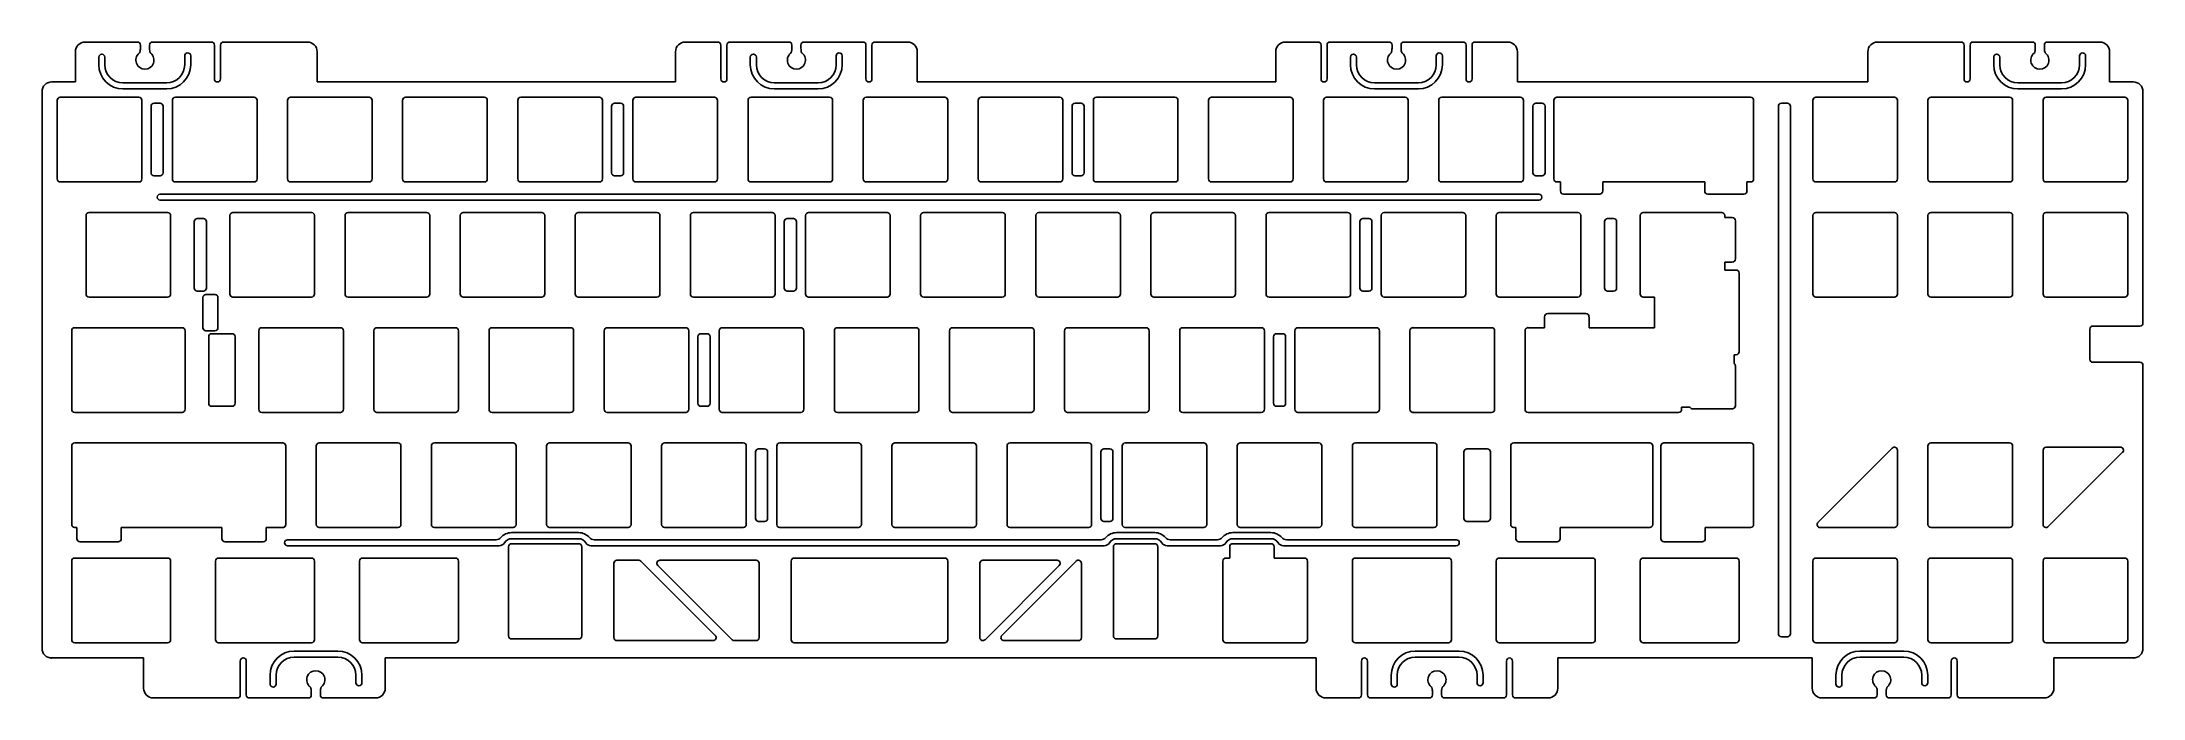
# Model space of a CAD drawing. Header units: millimetres. Extents: x 16 to 363, y 26 to 135.
import ezdxf

# ---------------------------------------------------------------- set-up
doc = ezdxf.new("R2010")
doc.units = ezdxf.units.MM
doc.layers.add('Mechanical1', color=6, linetype='Continuous', true_color=0xff00ff)

msp = doc.modelspace()

# ---------------------------------------------------------------- linework, layer by layer
at = {"layer": 'Mechanical1'}
for points in [[(21.12, 128.14), (21.12, 133.14)], [(22.72, 134.74), (24.37, 134.74)], [(24.37, 134.74), (31.37, 134.74)], [(24.99, 130.99), (24.99, 132.24)], [(25.99, 130.99), (25.99, 132.24)], [(31.87, 133.74), (31.87, 134.24)], [(33.37, 133.74), (33.37, 134.24)], [(33.87, 134.74), (43.62, 134.74)], [(39.2, 130.99), (39.2, 132.45)], [(40.2, 130.99), (40.2, 132.45)], [(44.12, 128.64), (44.12, 134.24)], [(45.12, 128.64), (45.12, 134.24)], [(45.62, 134.74), (59.52, 134.74)], [(61.12, 128.14), (61.12, 133.14)], [(120.43, 128.14), (120.43, 133.14)], [(122.03, 134.74), (127.43, 134.74)], [(127.93, 128.64), (127.93, 134.24)], [(128.93, 128.64), (128.93, 134.24)], [(129.43, 134.74), (139.18, 134.74)], [(132.8, 130.99), (132.8, 132.24)], [(133.8, 130.99), (133.8, 132.24)], [(139.68, 133.74), (139.68, 134.24)], [(141.18, 133.74), (141.18, 134.24)], [(141.68, 134.74), (151.43, 134.74)], [(147.01, 130.99), (147.01, 132.45)], [(148.01, 130.99), (148.01, 132.45)], [(151.93, 128.64), (151.93, 134.24)], [(152.93, 128.64), (152.93, 134.24)], [(153.43, 134.74), (158.83, 134.74)], [(160.43, 128.14), (160.43, 133.14)], [(219.74, 128.14), (219.74, 133.14)], [(221.34, 134.74), (226.74, 134.74)], [(227.24, 128.64), (227.24, 134.24)], [(228.24, 128.64), (228.24, 134.24)], [(228.74, 134.74), (238.49, 134.74)], [(232.11, 130.99), (232.11, 132.24)], [(233.11, 130.99), (233.11, 132.24)], [(238.99, 133.74), (238.99, 134.24)], [(240.49, 133.74), (240.49, 134.24)], [(240.99, 134.74), (250.74, 134.74)], [(246.32, 130.99), (246.32, 132.45)], [(247.32, 130.99), (247.32, 132.45)], [(251.24, 128.64), (251.24, 134.24)], [(252.24, 128.64), (252.24, 134.24)], [(252.74, 134.74), (258.14, 134.74)], [(259.74, 128.14), (259.74, 133.14)], [(317.73, 128.14), (317.73, 133.14)], [(319.33, 134.74), (333.15, 134.74)], [(333.65, 128.64), (333.65, 134.24)], [(334.65, 128.64), (334.65, 134.24)], [(335.15, 134.74), (344.94, 134.74)], [(338.56, 130.99), (338.56, 132.24)], [(339.56, 130.99), (339.56, 132.24)], [(345.44, 133.74), (345.44, 134.24)], [(346.94, 133.74), (346.94, 134.24)], [(347.44, 134.74), (356.13, 134.74)], [(352.77, 130.99), (352.77, 132.45)], [(353.77, 130.99), (353.77, 132.45)], [(357.73, 128.14), (357.73, 133.14)], [(15.59, 34.49), (15.59, 126.54)], [(17.19, 128.14), (21.12, 128.14)], [(18.62, 125.61), (31.62, 125.61)], [(28.99, 127.99), (36.2, 127.99)], [(28.99, 126.99), (36.2, 126.99)], [(37.67, 125.61), (50.67, 125.61)], [(56.72, 125.61), (69.72, 125.61)], [(61.12, 128.14), (120.43, 128.14)], [(75.77, 125.61), (88.77, 125.61)], [(94.82, 125.61), (107.82, 125.61)], [(113.87, 125.61), (126.87, 125.61)], [(132.92, 125.61), (145.92, 125.61)], [(136.8, 127.99), (144.01, 127.99)], [(136.8, 126.99), (144.01, 126.99)], [(151.97, 125.61), (164.97, 125.61)], [(160.43, 128.14), (219.74, 128.14)], [(171.02, 125.61), (184.02, 125.61)], [(190.07, 125.61), (203.07, 125.61)], [(209.12, 125.61), (222.12, 125.61)], [(228.17, 125.61), (241.17, 125.61)], [(236.11, 127.99), (243.32, 127.99)], [(236.11, 126.99), (243.32, 126.99)], [(247.22, 125.61), (260.22, 125.61)], [(259.74, 128.14), (317.73, 128.14)], [(266.27, 125.61), (279.27, 125.61)], [(279.27, 125.61), (285.32, 125.61)], [(285.32, 125.61), (298.32, 125.61)], [(309.13, 125.61), (322.13, 125.61)], [(328.18, 125.61), (341.18, 125.61)], [(342.56, 127.99), (349.77, 127.99)], [(342.56, 126.99), (349.77, 126.99)], [(347.23, 125.61), (360.23, 125.61)], [(357.73, 128.14), (361.66, 128.14)], [(363.26, 88.28), (363.26, 126.54)], [(18.12, 112.11), (18.12, 125.11)], [(32.12, 112.11), (32.12, 125.11)], [(33.64, 113.11), (33.64, 124.11)], [(34.14, 124.61), (35.14, 124.61)], [(35.64, 113.11), (35.64, 124.11)], [(37.17, 112.11), (37.17, 125.11)], [(51.17, 112.11), (51.17, 125.11)], [(56.22, 112.11), (56.22, 125.11)], [(70.22, 112.11), (70.22, 125.11)], [(75.27, 112.11), (75.27, 125.11)], [(89.27, 112.11), (89.27, 125.11)], [(94.32, 112.11), (94.32, 125.11)], [(108.32, 112.11), (108.32, 125.11)], [(109.84, 113.11), (109.84, 124.11)], [(110.34, 124.61), (111.34, 124.61)], [(111.84, 113.11), (111.84, 124.11)], [(113.37, 112.11), (113.37, 125.11)], [(127.37, 112.11), (127.37, 125.11)], [(132.42, 112.11), (132.42, 125.11)], [(146.42, 112.11), (146.42, 125.11)], [(151.47, 112.11), (151.47, 125.11)], [(165.47, 112.11), (165.47, 125.11)], [(170.52, 112.11), (170.52, 125.11)], [(184.52, 112.11), (184.52, 125.11)], [(186.04, 113.11), (186.04, 124.11)], [(186.54, 124.61), (187.54, 124.61)], [(188.04, 113.11), (188.04, 124.11)], [(189.57, 112.11), (189.57, 125.11)], [(203.57, 112.11), (203.57, 125.11)], [(208.62, 112.11), (208.62, 125.11)], [(222.62, 112.11), (222.62, 125.11)], [(227.67, 112.11), (227.67, 125.11)], [(241.67, 112.11), (241.67, 125.11)], [(246.72, 112.11), (246.72, 125.11)], [(260.72, 112.11), (260.72, 125.11)], [(262.31, 113.14), (262.31, 124.14)], [(262.81, 124.64), (263.81, 124.64)], [(264.31, 113.14), (264.31, 124.14)], [(265.77, 112.11), (265.77, 125.11)], [(298.82, 112.11), (298.82, 125.11)], [(302.93, 36.91), (302.93, 124.11)], [(303.43, 124.61), (304.43, 124.61)], [(304.93, 36.91), (304.93, 124.11)], [(308.63, 112.11), (308.63, 125.11)], [(322.63, 112.11), (322.63, 125.11)], [(327.68, 112.11), (327.68, 125.11)], [(341.68, 112.11), (341.68, 125.11)], [(346.73, 112.11), (346.73, 125.11)], [(360.73, 112.11), (360.73, 125.11)], [(18.62, 111.61), (31.62, 111.61)], [(34.14, 112.61), (35.14, 112.61)], [(37.67, 111.61), (50.67, 111.61)], [(56.72, 111.61), (69.72, 111.61)], [(75.77, 111.61), (88.77, 111.61)], [(94.82, 111.61), (107.82, 111.61)], [(110.34, 112.61), (111.34, 112.61)], [(113.87, 111.61), (126.87, 111.61)], [(132.92, 111.61), (145.92, 111.61)], [(151.97, 111.61), (164.97, 111.61)], [(171.02, 111.61), (184.02, 111.61)], [(186.54, 112.61), (187.54, 112.61)], [(190.07, 111.61), (203.07, 111.61)], [(209.12, 111.61), (222.12, 111.61)], [(228.17, 111.61), (241.17, 111.61)], [(247.22, 111.61), (260.22, 111.61)], [(262.81, 112.64), (263.81, 112.64)], [(266.27, 111.61), (266.86, 111.61)], [(266.86, 110.11), (266.86, 111.61)], [(273.86, 111.61), (279.27, 111.61)], [(273.86, 110.11), (273.86, 111.61)], [(279.27, 111.61), (285.32, 111.61)], [(285.32, 111.61), (290.73, 111.61)], [(290.73, 110.11), (290.73, 111.61)], [(297.73, 111.61), (298.32, 111.61)], [(297.73, 110.11), (297.73, 111.61)], [(309.13, 111.61), (322.13, 111.61)], [(328.18, 111.61), (341.18, 111.61)], [(347.23, 111.61), (360.23, 111.61)], [(35.14, 109.59), (263.29, 109.59)], [(35.14, 108.59), (263.29, 108.59)], [(267.36, 109.61), (273.36, 109.61)], [(291.23, 109.61), (297.23, 109.61)], [(22.88, 93.06), (22.88, 106.06)], [(23.38, 106.56), (36.38, 106.56)], [(36.88, 93.06), (36.88, 106.06)], [(40.79, 94.06), (40.79, 105.06)], [(41.29, 105.56), (42.29, 105.56)], [(42.79, 94.06), (42.79, 105.06)], [(46.69, 93.06), (46.69, 106.06)], [(47.19, 106.56), (60.19, 106.56)], [(60.69, 93.06), (60.69, 106.06)], [(65.74, 93.06), (65.74, 106.06)], [(66.24, 106.56), (79.24, 106.56)], [(79.74, 93.06), (79.74, 106.06)], [(84.79, 93.06), (84.79, 106.06)], [(85.29, 106.56), (98.29, 106.56)], [(98.79, 93.06), (98.79, 106.06)], [(103.84, 93.06), (103.84, 106.06)], [(104.34, 106.56), (117.34, 106.56)], [(117.84, 93.06), (117.84, 106.06)], [(122.89, 93.06), (122.89, 106.06)], [(123.39, 106.56), (136.39, 106.56)], [(136.89, 93.06), (136.89, 106.06)], [(138.42, 94.06), (138.42, 105.06)], [(138.92, 105.56), (139.92, 105.56)], [(140.42, 94.06), (140.42, 105.06)], [(141.94, 93.06), (141.94, 106.06)], [(142.44, 106.56), (155.44, 106.56)], [(155.94, 93.06), (155.94, 106.06)], [(160.99, 93.06), (160.99, 106.06)], [(161.49, 106.56), (174.49, 106.56)], [(174.99, 93.06), (174.99, 106.06)], [(180.04, 93.06), (180.04, 106.06)], [(180.54, 106.56), (193.54, 106.56)], [(194.04, 93.06), (194.04, 106.06)], [(199.09, 93.06), (199.09, 106.06)], [(199.59, 106.56), (212.59, 106.56)], [(213.09, 93.06), (213.09, 106.06)], [(218.14, 93.06), (218.14, 106.06)], [(218.64, 106.56), (231.64, 106.56)], [(232.14, 93.06), (232.14, 106.06)], [(233.67, 94.06), (233.67, 105.06)], [(234.17, 105.56), (235.17, 105.56)], [(235.67, 94.06), (235.67, 105.06)], [(237.19, 93.06), (237.19, 106.06)], [(237.69, 106.56), (250.69, 106.56)], [(251.19, 93.06), (251.19, 106.06)], [(256.24, 93.06), (256.24, 106.06)], [(256.74, 106.56), (269.74, 106.56)], [(270.24, 93.06), (270.24, 106.06)], [(274.15, 94.06), (274.15, 105.06)], [(274.65, 105.56), (275.65, 105.56)], [(276.15, 94.06), (276.15, 105.06)], [(280.06, 93.06), (280.06, 106.06)], [(280.56, 106.56), (293.56, 106.56)], [(294.06, 105.71), (294.06, 106.06)], [(294.06, 105.71), (295.29, 105.71)], [(295.81, 98.89), (295.81, 105.19)], [(308.63, 93.06), (308.63, 106.06)], [(309.13, 106.56), (322.13, 106.56)], [(322.63, 93.06), (322.63, 106.06)], [(327.68, 93.06), (327.68, 106.06)], [(328.18, 106.56), (341.18, 106.56)], [(341.68, 93.06), (341.68, 106.06)], [(346.73, 93.06), (346.73, 106.06)], [(347.23, 106.56), (360.23, 106.56)], [(360.73, 93.06), (360.73, 106.06)], [(294.06, 98.36), (295.29, 98.36)], [(294.06, 97.04), (294.06, 98.36)], [(294.06, 97.04), (295.94, 97.04)], [(296.44, 83.54), (296.44, 96.54)], [(23.38, 92.56), (36.38, 92.56)], [(41.29, 93.56), (42.29, 93.56)], [(42.21, 87.5), (42.21, 92.5)], [(42.71, 93), (44.21, 93)], [(44.71, 87.5), (44.71, 92.5)], [(47.19, 92.56), (60.19, 92.56)], [(66.24, 92.56), (79.24, 92.56)], [(85.29, 92.56), (98.29, 92.56)], [(104.34, 92.56), (117.34, 92.56)], [(123.39, 92.56), (136.39, 92.56)], [(138.92, 93.56), (139.92, 93.56)], [(142.44, 92.56), (155.44, 92.56)], [(161.49, 92.56), (174.49, 92.56)], [(180.54, 92.56), (193.54, 92.56)], [(199.59, 92.56), (212.59, 92.56)], [(218.64, 92.56), (231.64, 92.56)], [(234.17, 93.56), (235.17, 93.56)], [(237.69, 92.56), (250.69, 92.56)], [(256.74, 92.56), (269.74, 92.56)], [(274.65, 93.56), (275.65, 93.56)], [(280.56, 92.56), (282.44, 92.56)], [(282.44, 87.51), (282.44, 92.56)], [(309.13, 92.56), (322.13, 92.56)], [(328.18, 92.56), (341.18, 92.56)], [(347.23, 92.56), (360.23, 92.56)], [(20.5, 74.01), (20.5, 87.01)], [(21, 87.51), (38.76, 87.51)], [(39.26, 74.01), (39.26, 87.01)], [(42.71, 87), (44.21, 87)], [(51.46, 74.01), (51.46, 87.01)], [(51.96, 87.51), (64.96, 87.51)], [(65.46, 74.01), (65.46, 87.01)], [(70.51, 74.01), (70.51, 87.01)], [(71.01, 87.51), (84.01, 87.51)], [(84.51, 74.01), (84.51, 87.01)], [(89.56, 74.01), (89.56, 87.01)], [(90.06, 87.51), (103.06, 87.51)], [(103.56, 74.01), (103.56, 87.01)], [(108.61, 74.01), (108.61, 87.01)], [(109.11, 87.51), (122.11, 87.51)], [(122.61, 74.01), (122.61, 87.01)], [(127.66, 74.01), (127.66, 87.01)], [(128.16, 87.51), (141.16, 87.51)], [(141.66, 74.01), (141.66, 87.01)], [(146.71, 74.01), (146.71, 87.01)], [(147.21, 87.51), (160.21, 87.51)], [(160.71, 74.01), (160.71, 87.01)], [(165.76, 74.01), (165.76, 87.01)], [(166.26, 87.51), (179.26, 87.51)], [(179.76, 74.01), (179.76, 87.01)], [(184.81, 74.01), (184.81, 87.01)], [(185.31, 87.51), (198.31, 87.51)], [(198.81, 74.01), (198.81, 87.01)], [(203.86, 74.01), (203.86, 87.01)], [(204.36, 87.51), (217.36, 87.51)], [(217.86, 74.01), (217.86, 87.01)], [(222.91, 74.01), (222.91, 87.01)], [(223.41, 87.51), (236.41, 87.51)], [(236.91, 74.01), (236.91, 87.01)], [(241.96, 74.01), (241.96, 87.01)], [(242.46, 87.51), (255.46, 87.51)], [(255.96, 74.01), (255.96, 87.01)], [(261.01, 74.01), (261.01, 87.01)], [(261.58, 87.51), (261.62, 87.51)], [(261.62, 87.51), (261.65, 87.51)], [(261.75, 87.51), (261.8, 87.51)], [(261.8, 87.51), (261.84, 87.51)], [(261.84, 87.51), (261.89, 87.51)], [(261.89, 87.51), (261.99, 87.51)], [(261.99, 87.51), (262.04, 87.51)], [(262.04, 87.51), (262.08, 87.51)], [(262.08, 87.51), (262.13, 87.51)], [(262.13, 87.51), (262.23, 87.51)], [(262.23, 87.51), (262.28, 87.51)], [(262.28, 87.51), (262.33, 87.51)], [(262.33, 87.51), (262.38, 87.51)], [(262.38, 87.51), (262.47, 87.51)], [(262.47, 87.51), (262.51, 87.51)], [(262.51, 87.51), (262.55, 87.51)], [(262.55, 87.51), (262.6, 87.51)], [(262.6, 87.51), (262.69, 87.51)], [(262.69, 87.51), (262.74, 87.51)], [(262.74, 87.51), (262.78, 87.51)], [(262.78, 87.51), (262.83, 87.51)], [(262.83, 87.51), (263.03, 87.51)], [(263.03, 87.51), (263.12, 87.51)], [(263.12, 87.51), (263.22, 87.51)], [(263.22, 87.51), (263.32, 87.51)], [(263.32, 87.51), (263.49, 87.51)], [(263.49, 87.51), (263.58, 87.51)], [(263.58, 87.51), (263.67, 87.51)], [(263.67, 87.51), (263.76, 87.51)], [(263.76, 87.51), (263.95, 87.51)], [(263.95, 87.51), (264.05, 87.51)], [(264.05, 87.51), (264.14, 87.51)], [(264.14, 87.51), (264.24, 87.51)], [(264.24, 87.51), (264.24, 89.31)], [(264.76, 89.84), (271.06, 89.84)], [(271.59, 87.51), (271.59, 89.31)], [(271.59, 87.51), (276.5, 87.51)], [(276.5, 87.51), (278.67, 87.51)], [(278.67, 87.51), (280.65, 87.51)], [(280.65, 87.51), (282.44, 87.51)], [(354.46, 82.28), (354.46, 87.28)], [(354.96, 87.78), (362.76, 87.78)], [(43.17, 75.01), (43.17, 86.01)], [(43.67, 86.51), (47.05, 86.51)], [(47.55, 75.01), (47.55, 86.01)], [(124.13, 75.01), (124.13, 86.01)], [(124.63, 86.51), (125.63, 86.51)], [(126.13, 75.01), (126.13, 86.01)], [(219.38, 75.01), (219.38, 86.01)], [(219.88, 86.51), (220.88, 86.51)], [(221.38, 75.01), (221.38, 86.01)], [(295.59, 83.04), (295.94, 83.04)], [(295.59, 81.62), (295.59, 83.04)], [(295.81, 74.59), (295.81, 81.19)], [(354.96, 81.78), (362.76, 81.78)], [(363.26, 34.49), (363.26, 81.28)], [(21, 73.51), (38.76, 73.51)], [(43.67, 74.51), (47.05, 74.51)], [(51.96, 73.51), (64.96, 73.51)], [(71.01, 73.51), (84.01, 73.51)], [(90.06, 73.51), (103.06, 73.51)], [(109.11, 73.51), (122.11, 73.51)], [(124.63, 74.51), (125.63, 74.51)], [(128.16, 73.51), (141.16, 73.51)], [(147.21, 73.51), (160.21, 73.51)], [(166.26, 73.51), (179.26, 73.51)], [(185.31, 73.51), (198.31, 73.51)], [(204.36, 73.51), (217.36, 73.51)], [(219.88, 74.51), (220.88, 74.51)], [(223.41, 73.51), (236.41, 73.51)], [(242.46, 73.51), (255.46, 73.51)], [(261.51, 73.51), (274.33, 73.51)], [(274.33, 73.51), (279.31, 73.51)], [(279.31, 73.51), (286.41, 73.51)], [(286.91, 74.36), (288.3, 74.36)], [(286.91, 74.01), (286.91, 74.36)], [(288.76, 74.09), (295.31, 74.09)], [(20.5, 54.96), (20.5, 67.96)], [(21, 68.46), (48.16, 68.46)], [(48.16, 68.46), (55.43, 68.46)], [(55.93, 54.96), (55.93, 67.96)], [(60.98, 54.96), (60.98, 67.96)], [(61.48, 68.46), (74.48, 68.46)], [(74.98, 54.96), (74.98, 67.96)], [(80.03, 54.96), (80.03, 67.96)], [(80.53, 68.46), (93.53, 68.46)], [(94.03, 54.96), (94.03, 67.96)], [(99.08, 54.96), (99.08, 67.96)], [(99.58, 68.46), (112.58, 68.46)], [(113.08, 54.96), (113.08, 67.96)], [(118.13, 54.96), (118.13, 67.96)], [(118.63, 68.46), (131.63, 68.46)], [(132.13, 54.96), (132.13, 67.96)], [(133.66, 55.96), (133.66, 66.96)], [(134.16, 67.46), (135.16, 67.46)], [(135.66, 55.96), (135.66, 66.96)], [(137.18, 54.96), (137.18, 67.96)], [(137.68, 68.46), (150.68, 68.46)], [(151.18, 54.96), (151.18, 67.96)], [(156.23, 54.96), (156.23, 67.96)], [(156.73, 68.46), (169.73, 68.46)], [(170.23, 54.96), (170.23, 67.96)], [(175.28, 54.96), (175.28, 67.96)], [(175.78, 68.46), (188.78, 68.46)], [(189.28, 54.96), (189.28, 67.96)], [(190.81, 55.96), (190.81, 66.96)], [(191.31, 67.46), (192.31, 67.46)], [(192.81, 55.96), (192.81, 66.96)], [(194.33, 54.96), (194.33, 67.96)], [(194.83, 68.46), (207.83, 68.46)], [(208.33, 54.96), (208.33, 67.96)], [(213.38, 54.96), (213.38, 67.96)], [(213.88, 68.46), (226.88, 68.46)], [(227.38, 54.96), (227.38, 67.96)], [(232.43, 54.96), (232.43, 67.96)], [(232.93, 68.46), (245.93, 68.46)], [(246.43, 54.96), (246.43, 67.96)], [(250.88, 55.96), (250.88, 66.96)], [(251.38, 67.46), (254.76, 67.46)], [(255.26, 55.96), (255.26, 66.96)], [(258.63, 54.96), (258.63, 67.96)], [(259.13, 68.46), (281.65, 68.46)], [(282.15, 54.96), (282.15, 67.96)], [(283.48, 52.61), (283.48, 67.96)], [(283.98, 68.46), (298.32, 68.46)], [(298.82, 54.96), (298.82, 67.96)], [(309.48, 55.31), (321.78, 67.61)], [(322.63, 54.96), (322.63, 67.25)], [(327.68, 54.96), (327.68, 67.96)], [(328.18, 68.46), (341.18, 68.46)], [(341.68, 54.96), (341.68, 67.96)], [(346.73, 54.96), (346.73, 67.25)], [(347.23, 67.75), (359.52, 67.75)], [(347.58, 54.61), (359.88, 66.9)], [(21, 54.46), (21.35, 54.46)], [(21.35, 52.61), (21.35, 54.46)], [(28.7, 54.46), (45.35, 54.46)], [(28.7, 52.61), (28.7, 54.46)], [(45.35, 52.61), (45.35, 54.46)], [(52.7, 54.46), (52.8, 54.46)], [(52.7, 52.61), (52.7, 54.46)], [(52.8, 54.46), (52.89, 54.46)], [(52.89, 54.46), (52.99, 54.46)], [(52.99, 54.46), (53.18, 54.46)], [(53.18, 54.46), (53.27, 54.46)], [(53.27, 54.46), (53.36, 54.46)], [(53.36, 54.46), (53.45, 54.46)], [(53.45, 54.46), (53.63, 54.46)], [(53.63, 54.46), (53.73, 54.46)], [(53.73, 54.46), (53.82, 54.46)], [(53.82, 54.46), (53.92, 54.46)], [(53.92, 54.46), (54.12, 54.46)], [(54.12, 54.46), (54.16, 54.46)], [(54.16, 54.46), (54.21, 54.46)], [(54.21, 54.46), (54.26, 54.46)], [(54.26, 54.46), (54.35, 54.46)], [(54.35, 54.46), (54.39, 54.46)], [(54.39, 54.46), (54.44, 54.46)], [(54.44, 54.46), (54.48, 54.46)], [(54.48, 54.46), (54.56, 54.46)], [(54.56, 54.46), (54.61, 54.46)], [(54.61, 54.46), (54.66, 54.46)], [(54.66, 54.46), (54.71, 54.46)], [(54.71, 54.46), (54.81, 54.46)], [(54.81, 54.46), (54.86, 54.46)], [(54.86, 54.46), (54.91, 54.46)], [(54.91, 54.46), (54.96, 54.46)], [(54.96, 54.46), (55.05, 54.46)], [(55.05, 54.46), (55.1, 54.46)], [(55.1, 54.46), (55.14, 54.46)], [(55.14, 54.46), (55.19, 54.46)], [(55.29, 54.46), (55.33, 54.46)], [(55.33, 54.46), (55.36, 54.46)], [(56.22, 52.44), (90.74, 52.44)], [(61.48, 54.46), (74.48, 54.46)], [(80.53, 54.46), (93.53, 54.46)], [(93.3, 53.62), (104.39, 53.62)], [(93.3, 52.62), (104.39, 52.62)], [(99.58, 54.46), (112.58, 54.46)], [(106.96, 52.44), (190.85, 52.44)], [(118.63, 54.46), (131.63, 54.46)], [(134.16, 55.46), (135.16, 55.46)], [(137.68, 54.46), (150.68, 54.46)], [(156.73, 54.46), (169.73, 54.46)], [(175.78, 54.46), (188.78, 54.46)], [(191.31, 55.46), (192.31, 55.46)], [(193.41, 53.62), (199.71, 53.62)], [(193.41, 52.62), (199.71, 52.62)], [(194.83, 54.46), (207.83, 54.46)], [(202.28, 52.44), (210.1, 52.44)], [(212.66, 53.62), (218.96, 53.62)], [(212.66, 52.62), (218.96, 52.62)], [(213.88, 54.46), (226.88, 54.46)], [(221.52, 52.44), (249.62, 52.44)], [(232.93, 54.46), (245.93, 54.46)], [(251.38, 55.46), (254.76, 55.46)], [(259.13, 54.46), (259.48, 54.46)], [(259.48, 52.61), (259.48, 54.46)], [(266.83, 52.61), (266.83, 54.46)], [(266.83, 54.46), (281.65, 54.46)], [(290.83, 52.61), (290.83, 54.46)], [(290.83, 54.46), (298.32, 54.46)], [(309.84, 54.46), (322.13, 54.46)], [(328.18, 54.46), (341.18, 54.46)], [(20.5, 35.91), (20.5, 48.91)], [(21, 49.41), (36.38, 49.41)], [(21.88, 52.09), (28.18, 52.09)], [(36.88, 35.91), (36.88, 48.91)], [(44.31, 35.91), (44.31, 48.91)], [(44.81, 49.41), (60.19, 49.41)], [(45.88, 52.09), (52.18, 52.09)], [(56.22, 51.44), (91.25, 51.44)], [(60.69, 35.91), (60.69, 48.91)], [(68.13, 35.91), (68.13, 48.91)], [(68.63, 49.41), (84.01, 49.41)], [(84.51, 35.91), (84.51, 48.91)], [(92.77, 36.56), (92.77, 51.26)], [(93.3, 51.79), (104.39, 51.79)], [(104.92, 36.56), (104.92, 51.26)], [(106.44, 51.44), (191.36, 51.44)], [(110.73, 49.06), (114.34, 49.06)], [(114.7, 48.91), (126.99, 36.62)], [(117.84, 49.06), (133.75, 49.06)], [(139.56, 35.91), (139.56, 48.91)], [(140.06, 49.41), (164.97, 49.41)], [(165.47, 35.91), (165.47, 48.91)], [(171.28, 49.06), (183.57, 49.06)], [(174.43, 36.62), (186.72, 48.91)], [(192.89, 36.56), (192.89, 51.26)], [(193.41, 51.79), (199.71, 51.79)], [(200.24, 36.56), (200.24, 51.26)], [(201.76, 51.44), (210.61, 51.44)], [(211, 35.91), (211, 48.91)], [(211.5, 49.41), (212.13, 49.41)], [(212.13, 49.41), (212.13, 51.26)], [(212.66, 51.79), (218.96, 51.79)], [(219.48, 49.41), (219.48, 51.26)], [(219.48, 49.41), (224.5, 49.41)], [(221.01, 51.44), (249.62, 51.44)], [(225, 35.91), (225, 48.91)], [(232.43, 35.91), (232.43, 48.91)], [(232.93, 49.41), (248.31, 49.41)], [(248.81, 35.91), (248.81, 48.91)], [(256.25, 35.91), (256.25, 48.91)], [(256.75, 49.41), (272.13, 49.41)], [(260, 52.09), (266.3, 52.09)], [(272.63, 35.91), (272.63, 48.91)], [(280.06, 35.91), (280.06, 48.91)], [(280.56, 49.41), (295.94, 49.41)], [(284, 52.09), (290.3, 52.09)], [(296.44, 35.91), (296.44, 48.91)], [(308.63, 35.91), (308.63, 48.91)], [(309.13, 49.41), (322.13, 49.41)], [(322.63, 35.91), (322.63, 48.91)], [(327.68, 35.91), (327.68, 48.91)], [(328.18, 49.41), (341.18, 49.41)], [(341.68, 35.91), (341.68, 48.91)], [(346.73, 35.91), (346.73, 48.91)], [(347.23, 49.41), (360.23, 49.41)], [(360.73, 35.91), (360.73, 48.91)], [(110.23, 36.26), (110.23, 48.56)], [(117.49, 48.2), (129.78, 35.91)], [(134.25, 36.26), (134.25, 48.56)], [(170.78, 36.26), (170.78, 48.56)], [(171.64, 35.91), (183.93, 48.2)], [(187.58, 36.26), (187.58, 48.56)], [(21, 35.41), (36.38, 35.41)], [(44.81, 35.41), (60.19, 35.41)], [(68.63, 35.41), (84.01, 35.41)], [(93.3, 36.04), (104.39, 36.04)], [(110.73, 35.76), (126.64, 35.76)], [(130.14, 35.76), (133.75, 35.76)], [(140.06, 35.41), (164.97, 35.41)], [(174.78, 35.76), (187.08, 35.76)], [(193.41, 36.04), (199.71, 36.04)], [(211.5, 35.41), (224.5, 35.41)], [(232.93, 35.41), (248.31, 35.41)], [(256.75, 35.41), (272.13, 35.41)], [(280.56, 35.41), (295.94, 35.41)], [(303.43, 36.41), (304.43, 36.41)], [(309.13, 35.41), (322.13, 35.41)], [(328.18, 35.41), (341.18, 35.41)], [(347.23, 35.41), (360.23, 35.41)], [(17.19, 32.89), (32.4, 32.89)], [(32.4, 27.89), (32.4, 32.89)], [(48.4, 26.79), (48.4, 32.39)], [(49.4, 26.79), (49.4, 32.39)], [(57.32, 34.04), (64.53, 34.04)], [(57.32, 33.04), (64.53, 33.04)], [(72.4, 27.89), (72.4, 32.89)], [(72.4, 32.89), (92.27, 32.89)], [(92.27, 32.89), (105.42, 32.89)], [(105.42, 32.89), (192.39, 32.89)], [(192.39, 32.89), (200.74, 32.89)], [(200.74, 32.89), (211.63, 32.89)], [(211.63, 32.89), (224.37, 32.89)], [(224.37, 32.89), (226.43, 32.89)], [(226.43, 27.89), (226.43, 32.89)], [(233.93, 26.79), (233.93, 32.39)], [(234.93, 26.79), (234.93, 32.39)], [(242.85, 34.04), (250.06, 34.04)], [(242.85, 33.04), (250.06, 33.04)], [(257.93, 26.79), (257.93, 32.39)], [(258.93, 26.79), (258.93, 32.39)], [(266.43, 27.89), (266.43, 32.89)], [(266.43, 32.89), (308.52, 32.89)], [(308.52, 27.89), (308.52, 32.89)], [(316.44, 34.04), (323.65, 34.04)], [(316.44, 33.04), (323.65, 33.04)], [(331.52, 26.79), (331.52, 32.39)], [(332.52, 26.79), (332.52, 32.39)], [(348.52, 27.89), (348.52, 32.89)], [(348.52, 32.89), (361.66, 32.89)], [(53.32, 28.58), (53.32, 30.04)], [(54.32, 28.58), (54.32, 30.04)], [(67.53, 28.79), (67.53, 30.04)], [(68.53, 28.79), (68.53, 30.04)], [(238.85, 28.58), (238.85, 30.04)], [(239.85, 28.58), (239.85, 30.04)], [(253.06, 28.79), (253.06, 30.04)], [(254.06, 28.79), (254.06, 30.04)], [(312.44, 28.58), (312.44, 30.04)], [(313.44, 28.58), (313.44, 30.04)], [(326.65, 28.79), (326.65, 30.04)], [(327.65, 28.79), (327.65, 30.04)], [(34, 26.29), (47.9, 26.29)], [(49.9, 26.29), (59.65, 26.29)], [(60.15, 26.79), (60.15, 27.29)], [(61.65, 26.79), (61.65, 27.29)], [(62.15, 26.29), (70.8, 26.29)], [(228.03, 26.29), (233.43, 26.29)], [(235.43, 26.29), (245.18, 26.29)], [(245.68, 26.79), (245.68, 27.29)], [(247.18, 26.79), (247.18, 27.29)], [(247.68, 26.29), (257.43, 26.29)], [(259.43, 26.29), (264.83, 26.29)], [(310.12, 26.29), (318.77, 26.29)], [(319.27, 26.79), (319.27, 27.29)], [(320.77, 26.79), (320.77, 27.29)], [(321.27, 26.29), (331.02, 26.29)], [(333.02, 26.29), (346.92, 26.29)]]:
    msp.add_lwpolyline(points, dxfattribs=at)
at = {"layer": 'Mechanical1', "extrusion": (0, 0, -1)}
for centre, radius, start, end in [((-22.72, 133.14), 1.6, 0, 90), ((-25.49, 132.24), 0.5, 360, 90), ((-25.49, 132.24), 0.5, 90, 180), ((-32.62, 131.74), 1.5, 129.6422, 49.9831), ((-31.37, 134.24), 0.5, 90, 180), ((-31.36, 133.21), 0.441, 200.7263, 227.7327), ((-30.95, 133.39), 0.892, 195.0662, 202.3934), ((-30.54, 133.51), 1.32, 190.109, 195.1501), ((-30.06, 133.59), 1.81, 186.6092, 190.1563), ((-28.87, 133.74), 3, 180, 186.6874), ((-33.87, 134.24), 0.5, 0, 90), ((-36.37, 133.74), 3, 350.9094, 0.0001), ((-34.28, 133.4), 0.878, 334.5555, 351.2799), ((-33.92, 133.23), 0.49, 324.1797, 333.8438), ((-33.78, 133.13), 0.31, 310.2177, 324.3404), ((-39.7, 132.45), 0.5, 360, 82.4621), ((-39.7, 132.45), 0.5, 82.4621, 131.231), ((-39.7, 132.45), 0.5, 131.231, 180), ((-43.62, 134.24), 0.5, 90, 180), ((-45.62, 134.24), 0.5, 360, 90), ((-59.52, 133.14), 1.6, 90, 180), ((-122.03, 133.14), 1.6, 0, 90), ((-127.43, 134.24), 0.5, 90, 180), ((-129.43, 134.24), 0.5, 360, 90), ((-133.3, 132.24), 0.5, 360, 90), ((-133.3, 132.24), 0.5, 90, 180), ((-140.43, 131.74), 1.5, 129.6422, 49.9831), ((-139.18, 134.24), 0.5, 90, 180), ((-139.17, 133.21), 0.441, 200.7263, 227.7327), ((-138.75, 133.39), 0.892, 195.0662, 202.3934), ((-138.34, 133.51), 1.32, 190.109, 195.1501), ((-137.86, 133.59), 1.81, 186.6092, 190.1563), ((-136.68, 133.74), 3, 180, 186.6874), ((-141.68, 134.24), 0.5, 0, 90), ((-144.18, 133.74), 3, 350.9094, 0.0001), ((-142.08, 133.4), 0.878, 334.5555, 351.2799), ((-141.73, 133.23), 0.49, 324.1797, 333.8438), ((-141.59, 133.13), 0.31, 310.2177, 324.3404), ((-147.51, 132.45), 0.5, 360, 82.4621), ((-147.51, 132.45), 0.5, 82.4621, 131.231), ((-147.51, 132.45), 0.5, 131.231, 180), ((-151.43, 134.24), 0.5, 90, 180), ((-153.43, 134.24), 0.5, 0, 90), ((-158.83, 133.14), 1.6, 90, 180), ((-221.34, 133.14), 1.6, 0, 90), ((-226.74, 134.24), 0.5, 90, 180), ((-228.74, 134.24), 0.5, 360, 90), ((-232.61, 132.24), 0.5, 0, 90), ((-232.61, 132.24), 0.5, 90, 180), ((-239.74, 131.74), 1.5, 129.6422, 49.9831), ((-238.49, 134.24), 0.5, 90, 180), ((-238.48, 133.21), 0.441, 200.7263, 227.7327), ((-238.06, 133.39), 0.892, 195.0662, 202.3934), ((-237.65, 133.51), 1.32, 190.109, 195.1501), ((-237.17, 133.59), 1.81, 186.6092, 190.1563), ((-235.99, 133.74), 3, 180, 186.6874), ((-240.99, 134.24), 0.5, 0, 90), ((-243.49, 133.74), 3, 350.9094, 0.0001), ((-241.39, 133.4), 0.878, 334.5555, 351.2799), ((-241.04, 133.23), 0.49, 324.1797, 333.8438), ((-240.89, 133.13), 0.31, 310.2177, 324.3404), ((-246.82, 132.45), 0.5, 360, 82.4621), ((-246.82, 132.45), 0.5, 82.4621, 131.231), ((-246.82, 132.45), 0.5, 131.231, 180), ((-250.74, 134.24), 0.5, 90, 180), ((-252.74, 134.24), 0.5, 0, 90), ((-258.14, 133.14), 1.6, 90, 180), ((-319.33, 133.14), 1.6, 360, 90), ((-333.15, 134.24), 0.5, 90, 180), ((-335.15, 134.24), 0.5, 360, 90), ((-339.06, 132.24), 0.5, 360, 90), ((-339.06, 132.24), 0.5, 90, 180), ((-346.19, 131.74), 1.5, 129.6422, 49.9831), ((-344.94, 134.24), 0.5, 90, 180), ((-344.93, 133.21), 0.441, 200.7263, 227.7327), ((-344.52, 133.39), 0.892, 195.0662, 202.3934), ((-344.11, 133.51), 1.32, 190.109, 195.1501), ((-343.62, 133.59), 1.81, 186.6092, 190.1563), ((-342.44, 133.74), 3, 180, 186.6874), ((-347.44, 134.24), 0.5, 0, 90), ((-349.94, 133.74), 3, 350.9094, 0.0001), ((-347.84, 133.4), 0.878, 334.5555, 351.2799), ((-347.49, 133.23), 0.49, 324.1797, 333.8438), ((-347.35, 133.13), 0.31, 310.2177, 324.3404), ((-353.27, 132.45), 0.5, 360, 82.4621), ((-353.27, 132.45), 0.5, 82.4621, 131.231), ((-353.27, 132.45), 0.5, 131.231, 180), ((-356.13, 133.14), 1.6, 90, 180), ((-28.99, 130.99), 4, 270, 360), ((-28.99, 130.99), 3, 270, 360), ((-36.2, 130.99), 3, 180, 270), ((-36.2, 130.99), 4, 180, 270), ((-136.8, 130.99), 4, 270, 360), ((-136.8, 130.99), 3, 270, 360), ((-144.01, 130.99), 3, 180, 270), ((-144.01, 130.99), 4, 180, 270), ((-236.11, 130.99), 4, 270, 360), ((-236.11, 130.99), 3, 270, 360), ((-243.32, 130.99), 3, 180, 270), ((-243.32, 130.99), 4, 180, 270), ((-342.56, 130.99), 4, 270, 360), ((-342.56, 130.99), 3, 270, 360), ((-349.77, 130.99), 3, 180, 270), ((-349.77, 130.99), 4, 180, 270), ((-17.19, 126.54), 1.6, 0, 90), ((-18.62, 125.11), 0.5, 360, 90), ((-31.62, 125.11), 0.5, 90, 180), ((-37.67, 125.11), 0.5, 360, 90), ((-44.62, 128.64), 0.5, 270, 0), ((-44.62, 128.64), 0.5, 180, 270), ((-50.67, 125.11), 0.5, 90, 180), ((-56.72, 125.11), 0.5, 0, 90), ((-69.72, 125.11), 0.5, 90, 180), ((-75.77, 125.11), 0.5, 360, 90), ((-88.77, 125.11), 0.5, 90, 180), ((-94.82, 125.11), 0.5, 0, 90), ((-107.82, 125.11), 0.5, 90, 180), ((-113.87, 125.11), 0.5, 360, 90), ((-126.87, 125.11), 0.5, 90, 180), ((-128.43, 128.64), 0.5, 270, 0), ((-128.43, 128.64), 0.5, 180, 270), ((-132.92, 125.11), 0.5, 0, 90), ((-145.92, 125.11), 0.5, 90, 180), ((-151.97, 125.11), 0.5, 0, 90), ((-152.43, 128.64), 0.5, 270, 0), ((-152.43, 128.64), 0.5, 180, 270), ((-164.97, 125.11), 0.5, 90, 180), ((-171.02, 125.11), 0.5, 360, 90), ((-184.02, 125.11), 0.5, 90, 180), ((-190.07, 125.11), 0.5, 0, 90), ((-203.07, 125.11), 0.5, 90, 180), ((-209.12, 125.11), 0.5, 360, 90), ((-222.12, 125.11), 0.5, 90, 180), ((-227.74, 128.64), 0.5, 270, 0), ((-228.17, 125.11), 0.5, 360, 90), ((-227.74, 128.64), 0.5, 180, 270), ((-241.17, 125.11), 0.5, 90, 180), ((-247.22, 125.11), 0.5, 360, 90), ((-251.74, 128.64), 0.5, 270, 0), ((-251.74, 128.64), 0.5, 180, 270), ((-260.22, 125.11), 0.5, 90, 180), ((-266.27, 125.11), 0.5, 360, 90), ((-298.32, 125.11), 0.5, 90, 180), ((-309.13, 125.11), 0.5, 0, 90), ((-322.13, 125.11), 0.5, 90, 180), ((-328.18, 125.11), 0.5, 0, 90), ((-334.15, 128.64), 0.5, 270, 0), ((-334.15, 128.64), 0.5, 180, 270), ((-341.18, 125.11), 0.5, 90, 180), ((-347.23, 125.11), 0.5, 0, 90), ((-360.23, 125.11), 0.5, 90, 180), ((-361.66, 126.54), 1.6, 90, 180), ((-34.14, 124.11), 0.5, 360, 90), ((-35.14, 124.11), 0.5, 90, 180), ((-110.34, 124.11), 0.5, 360, 90), ((-111.34, 124.11), 0.5, 90, 180), ((-186.54, 124.11), 0.5, 360, 90), ((-187.54, 124.11), 0.5, 90, 180), ((-262.81, 124.14), 0.5, 360, 90), ((-263.81, 124.14), 0.5, 90, 180), ((-303.43, 124.11), 0.5, 0, 90), ((-304.43, 124.11), 0.5, 90, 180), ((-18.62, 112.11), 0.5, 270, 0), ((-31.62, 112.11), 0.5, 180, 270), ((-34.14, 113.11), 0.5, 270, 0), ((-35.14, 113.11), 0.5, 180, 270), ((-37.67, 112.11), 0.5, 270, 0), ((-50.67, 112.11), 0.5, 180, 270), ((-56.72, 112.11), 0.5, 270, 0), ((-69.72, 112.11), 0.5, 180, 270), ((-75.77, 112.11), 0.5, 270, 0), ((-88.77, 112.11), 0.5, 180, 270), ((-94.82, 112.11), 0.5, 270, 0), ((-107.82, 112.11), 0.5, 180, 270), ((-110.34, 113.11), 0.5, 270, 0), ((-111.34, 113.11), 0.5, 180, 270), ((-113.87, 112.11), 0.5, 270, 0), ((-126.87, 112.11), 0.5, 180, 270), ((-132.92, 112.11), 0.5, 270, 0), ((-145.92, 112.11), 0.5, 180, 270), ((-151.97, 112.11), 0.5, 270, 360), ((-164.97, 112.11), 0.5, 180, 270), ((-171.02, 112.11), 0.5, 270, 0), ((-184.02, 112.11), 0.5, 180, 270), ((-186.54, 113.11), 0.5, 270, 0), ((-187.54, 113.11), 0.5, 180, 270), ((-190.07, 112.11), 0.5, 270, 0), ((-203.07, 112.11), 0.5, 180, 270), ((-209.12, 112.11), 0.5, 270, 0), ((-222.12, 112.11), 0.5, 180, 270), ((-228.17, 112.11), 0.5, 270, 0), ((-241.17, 112.11), 0.5, 180, 270), ((-247.22, 112.11), 0.5, 270, 360), ((-260.22, 112.11), 0.5, 180, 270), ((-262.81, 113.14), 0.5, 270, 0), ((-263.81, 113.14), 0.5, 180, 270), ((-266.27, 112.11), 0.5, 270, 0), ((-298.32, 112.11), 0.5, 180, 270), ((-309.13, 112.11), 0.5, 270, 0), ((-322.13, 112.11), 0.5, 180, 270), ((-328.18, 112.11), 0.5, 270, 0), ((-341.18, 112.11), 0.5, 180, 270), ((-347.23, 112.11), 0.5, 270, 0), ((-360.23, 112.11), 0.5, 180, 270), ((-35.14, 109.09), 0.5, 360, 90), ((-35.14, 109.09), 0.5, 270, 0), ((-263.29, 109.09), 0.5, 90, 180), ((-263.29, 109.09), 0.5, 180, 270), ((-267.36, 110.11), 0.5, 270, 0), ((-273.36, 110.11), 0.5, 180, 270), ((-291.23, 110.11), 0.5, 270, 0), ((-297.23, 110.11), 0.5, 180, 270), ((-23.38, 106.06), 0.5, 360, 90), ((-36.38, 106.06), 0.5, 90, 180), ((-41.29, 105.06), 0.5, 360, 90), ((-42.29, 105.06), 0.5, 90, 180), ((-47.19, 106.06), 0.5, 360, 90), ((-60.19, 106.06), 0.5, 90, 180), ((-66.24, 106.06), 0.5, 360, 90), ((-79.24, 106.06), 0.5, 90, 180), ((-85.29, 106.06), 0.5, 360, 90), ((-98.29, 106.06), 0.5, 90, 180), ((-104.34, 106.06), 0.5, 360, 90), ((-117.34, 106.06), 0.5, 90, 180), ((-123.39, 106.06), 0.5, 360, 90), ((-136.39, 106.06), 0.5, 90, 180), ((-138.92, 105.06), 0.5, 360, 90), ((-139.92, 105.06), 0.5, 90, 180), ((-142.44, 106.06), 0.5, 360, 90), ((-155.44, 106.06), 0.5, 90, 180), ((-161.49, 106.06), 0.5, 360, 90), ((-174.49, 106.06), 0.5, 90, 180), ((-180.54, 106.06), 0.5, 0, 90), ((-193.54, 106.06), 0.5, 90, 180), ((-199.59, 106.06), 0.5, 360, 90), ((-212.59, 106.06), 0.5, 90, 180), ((-218.64, 106.06), 0.5, 360, 90), ((-231.64, 106.06), 0.5, 90, 180), ((-234.17, 105.06), 0.5, 360, 90), ((-235.17, 105.06), 0.5, 90, 180), ((-237.69, 106.06), 0.5, 360, 90), ((-250.69, 106.06), 0.5, 90, 180), ((-256.74, 106.06), 0.5, 360, 90), ((-269.74, 106.06), 0.5, 90, 180), ((-274.65, 105.06), 0.5, 360, 90), ((-275.65, 105.06), 0.5, 90, 180), ((-280.56, 106.06), 0.5, 360, 90), ((-293.56, 106.06), 0.5, 90, 180), ((-295.29, 105.19), 0.525, 90, 180), ((-309.13, 106.06), 0.5, 0, 90), ((-322.13, 106.06), 0.5, 90, 180), ((-328.18, 106.06), 0.5, 360, 90), ((-341.18, 106.06), 0.5, 90, 180), ((-347.23, 106.06), 0.5, 360, 90), ((-360.23, 106.06), 0.5, 90, 180), ((-295.29, 98.89), 0.525, 180, 270), ((-41.29, 94.06), 0.5, 270, 0), ((-42.29, 94.06), 0.5, 180, 270), ((-138.92, 94.06), 0.5, 270, 0), ((-139.92, 94.06), 0.5, 180, 270), ((-234.17, 94.06), 0.5, 270, 0), ((-235.17, 94.06), 0.5, 180, 270), ((-274.65, 94.06), 0.5, 270, 360), ((-275.65, 94.06), 0.5, 180, 270), ((-295.94, 96.54), 0.5, 90, 180), ((-23.38, 93.06), 0.5, 270, 0), ((-36.38, 93.06), 0.5, 180, 270), ((-42.71, 92.5), 0.5, 360, 90), ((-44.21, 92.5), 0.5, 90, 180), ((-47.19, 93.06), 0.5, 270, 0), ((-60.19, 93.06), 0.5, 180, 270), ((-66.24, 93.06), 0.5, 270, 0), ((-79.24, 93.06), 0.5, 180, 270), ((-85.29, 93.06), 0.5, 270, 0), ((-98.29, 93.06), 0.5, 180, 270), ((-104.34, 93.06), 0.5, 270, 0), ((-117.34, 93.06), 0.5, 180, 270), ((-123.39, 93.06), 0.5, 270, 0), ((-136.39, 93.06), 0.5, 180, 270), ((-142.44, 93.06), 0.5, 270, 0), ((-155.44, 93.06), 0.5, 180, 270), ((-161.49, 93.06), 0.5, 270, 0), ((-174.49, 93.06), 0.5, 180, 270), ((-180.54, 93.06), 0.5, 270, 0), ((-193.54, 93.06), 0.5, 180, 270), ((-199.59, 93.06), 0.5, 270, 0), ((-212.59, 93.06), 0.5, 180, 270), ((-218.64, 93.06), 0.5, 270, 0), ((-231.64, 93.06), 0.5, 180, 270), ((-237.69, 93.06), 0.5, 270, 0), ((-250.69, 93.06), 0.5, 180, 270), ((-256.74, 93.06), 0.5, 270, 0), ((-269.74, 93.06), 0.5, 180, 270), ((-280.56, 93.06), 0.5, 270, 0), ((-309.13, 93.06), 0.5, 270, 0), ((-322.13, 93.06), 0.5, 180, 270), ((-328.18, 93.06), 0.5, 270, 0), ((-341.18, 93.06), 0.5, 180, 270), ((-347.23, 93.06), 0.5, 270, 0), ((-360.23, 93.06), 0.5, 180, 270), ((-21, 87.01), 0.5, 0, 90), ((-38.76, 87.01), 0.5, 90, 180), ((-42.71, 87.5), 0.5, 270, 0), ((-44.21, 87.5), 0.5, 180, 270), ((-51.96, 87.01), 0.5, 360, 90), ((-64.96, 87.01), 0.5, 90, 180), ((-71.01, 87.01), 0.5, 360, 90), ((-84.01, 87.01), 0.5, 90, 180), ((-90.06, 87.01), 0.5, 360, 90), ((-103.06, 87.01), 0.5, 90, 180), ((-109.11, 87.01), 0.5, 360, 90), ((-122.11, 87.01), 0.5, 90, 180), ((-128.16, 87.01), 0.5, 360, 90), ((-141.16, 87.01), 0.5, 90, 180), ((-147.21, 87.01), 0.5, 360, 90), ((-160.21, 87.01), 0.5, 90, 180), ((-166.26, 87.01), 0.5, 360, 90), ((-179.26, 87.01), 0.5, 90, 180), ((-185.31, 87.01), 0.5, 360, 90), ((-198.31, 87.01), 0.5, 90, 180), ((-204.36, 87.01), 0.5, 360, 90), ((-217.36, 87.01), 0.5, 90, 180), ((-223.41, 87.01), 0.5, 360, 90), ((-236.41, 87.01), 0.5, 90, 180), ((-242.46, 87.01), 0.5, 360, 90), ((-255.46, 87.01), 0.5, 90, 180), ((-261.52, 87.01), 0.516, 0.5832, 39.4415), ((-261.49, 87.02), 0.482, 39.8165, 62.7589), ((-261.52, 86.98), 0.535, 63.1253, 83.863), ((-261.54, 86.75), 0.766, 83.8778, 89.7139), ((-261.55, 86.02), 1.49, 89.4731, 90.9805), ((-261.72, 91.34), 3.83, 269.6146, 271.0441), ((-264.76, 89.31), 0.525, 360, 90), ((-271.06, 89.31), 0.525, 90, 180), ((-354.96, 87.28), 0.5, 0, 90), ((-362.76, 88.28), 0.5, 180, 270), ((-43.67, 86.01), 0.5, 0, 90), ((-47.05, 86.01), 0.5, 90, 180), ((-124.63, 86.01), 0.5, 360, 90), ((-125.63, 86.01), 0.5, 90, 180), ((-219.88, 86.01), 0.5, 360, 90), ((-220.88, 86.01), 0.5, 90, 180), ((-295.94, 83.54), 0.5, 180, 270), ((-295.29, 81.19), 0.525, 124.7117, 180), ((-354.96, 82.28), 0.5, 270, 0), ((-362.76, 81.28), 0.5, 90, 180), ((-21, 74.01), 0.5, 270, 360), ((-38.76, 74.01), 0.5, 180, 270), ((-43.67, 75.01), 0.5, 270, 0), ((-47.05, 75.01), 0.5, 180, 270), ((-51.96, 74.01), 0.5, 270, 0), ((-64.96, 74.01), 0.5, 180, 270), ((-71.01, 74.01), 0.5, 270, 0), ((-84.01, 74.01), 0.5, 180, 270), ((-90.06, 74.01), 0.5, 270, 0), ((-103.06, 74.01), 0.5, 180, 270), ((-109.11, 74.01), 0.5, 270, 360), ((-122.11, 74.01), 0.5, 180, 270), ((-124.63, 75.01), 0.5, 270, 0), ((-125.63, 75.01), 0.5, 180, 270), ((-128.16, 74.01), 0.5, 270, 0), ((-141.16, 74.01), 0.5, 180, 270), ((-147.21, 74.01), 0.5, 270, 0), ((-160.21, 74.01), 0.5, 180, 270), ((-166.26, 74.01), 0.5, 270, 0), ((-179.26, 74.01), 0.5, 180, 270), ((-185.31, 74.01), 0.5, 270, 0), ((-198.31, 74.01), 0.5, 180, 270), ((-204.36, 74.01), 0.5, 270, 0), ((-217.36, 74.01), 0.5, 180, 270), ((-219.88, 75.01), 0.5, 270, 0), ((-220.88, 75.01), 0.5, 180, 270), ((-223.41, 74.01), 0.5, 270, 0), ((-236.41, 74.01), 0.5, 180, 270), ((-242.46, 74.01), 0.5, 270, 0), ((-255.46, 74.01), 0.5, 180, 270), ((-261.51, 74.01), 0.5, 270, 360), ((-286.41, 74.01), 0.5, 180, 270), ((-288.76, 74.61), 0.525, 269.9999, 331.5295), ((-295.31, 74.59), 0.5, 180, 270), ((-21, 67.96), 0.5, 0, 90), ((-55.43, 67.96), 0.5, 90, 180), ((-61.48, 67.96), 0.5, 0, 90), ((-74.48, 67.96), 0.5, 90, 180), ((-80.53, 67.96), 0.5, 0, 90), ((-93.53, 67.96), 0.5, 90, 180), ((-99.58, 67.96), 0.5, 0, 90), ((-112.58, 67.96), 0.5, 90, 180), ((-118.63, 67.96), 0.5, 360, 90), ((-131.63, 67.96), 0.5, 90, 180), ((-134.16, 66.96), 0.5, 360, 90), ((-135.16, 66.96), 0.5, 90, 180), ((-137.68, 67.96), 0.5, 0, 90), ((-150.68, 67.96), 0.5, 90, 180), ((-156.73, 67.96), 0.5, 0, 90), ((-169.73, 67.96), 0.5, 90, 180), ((-175.78, 67.96), 0.5, 0, 90), ((-188.78, 67.96), 0.5, 90, 180), ((-191.31, 66.96), 0.5, 360, 90), ((-192.31, 66.96), 0.5, 90, 180), ((-194.83, 67.96), 0.5, 0, 90), ((-207.83, 67.96), 0.5, 90, 180), ((-213.88, 67.96), 0.5, 0, 90), ((-226.88, 67.96), 0.5, 90, 180), ((-232.93, 67.96), 0.5, 360, 90), ((-245.93, 67.96), 0.5, 90, 180), ((-251.38, 66.96), 0.5, 0, 90), ((-254.76, 66.96), 0.5, 90, 180), ((-259.13, 67.96), 0.5, 0, 90), ((-281.65, 67.96), 0.5, 90, 180), ((-283.98, 67.96), 0.5, 0, 90), ((-298.32, 67.96), 0.5, 90, 180), ((-322.13, 67.25), 0.5, 44.9999, 112.4999), ((-322.13, 67.25), 0.5, 112.5, 180), ((-328.18, 67.96), 0.5, 0, 90), ((-341.18, 67.96), 0.5, 90, 180), ((-347.23, 67.25), 0.5, 360, 90), ((-359.52, 67.25), 0.5, 90, 157.5), ((-359.52, 67.25), 0.5, 157.5001, 225.0001), ((-134.16, 55.96), 0.5, 270, 0), ((-135.16, 55.96), 0.5, 180, 270), ((-191.31, 55.96), 0.5, 270, 360), ((-192.31, 55.96), 0.5, 180, 270), ((-251.38, 55.96), 0.5, 270, 0), ((-254.76, 55.96), 0.5, 180, 270), ((-21, 54.96), 0.5, 270, 360), ((-21.88, 52.61), 0.525, 270, 360), ((-28.18, 52.61), 0.525, 180, 270), ((-45.88, 52.61), 0.525, 270, 360), ((-52.18, 52.61), 0.525, 180, 270), ((-55.22, 50.66), 3.8, 89.6138, 91.0367), ((-55.39, 55.94), 1.48, 269.4679, 270.9744), ((-55.4, 55.22), 0.761, 263.8734, 269.705), ((-55.42, 55), 0.534, 242.9828, 263.8441), ((-55.44, 54.95), 0.482, 219.6799, 242.6382), ((-56.22, 51.94), 0.5, 0, 90), ((-55.42, 54.97), 0.516, 180.5842, 219.2955), ((-61.48, 54.96), 0.5, 270, 0), ((-74.48, 54.96), 0.5, 180, 270), ((-80.53, 54.96), 0.5, 270, 0), ((-90.74, 53.44), 1, 220.3067, 269.9999), ((-93.3, 51.26), 2.36, 40.3067, 90), ((-93.3, 51.26), 1.36, 29.8268, 90), ((-93.53, 54.96), 0.5, 180, 270), ((-99.58, 54.96), 0.5, 270, 0), ((-104.39, 51.26), 2.36, 90, 139.6933), ((-104.39, 51.26), 1.36, 90, 150.1732), ((-106.96, 53.44), 1, 270.0001, 319.6933), ((-112.58, 54.96), 0.5, 180, 270), ((-118.63, 54.96), 0.5, 270, 0), ((-131.63, 54.96), 0.5, 180, 270), ((-137.68, 54.96), 0.5, 270, 0), ((-150.68, 54.96), 0.5, 180, 270), ((-156.73, 54.96), 0.5, 270, 0), ((-169.73, 54.96), 0.5, 180, 270), ((-175.78, 54.96), 0.5, 270, 0), ((-188.78, 54.96), 0.5, 180, 270), ((-190.85, 53.44), 1, 220.3067, 269.9999), ((-193.41, 51.26), 2.36, 40.3067, 90), ((-193.41, 51.26), 1.36, 29.8268, 90), ((-194.83, 54.96), 0.5, 270, 0), ((-199.71, 51.26), 2.36, 90, 139.6933), ((-199.71, 51.26), 1.36, 90, 150.1732), ((-202.28, 53.44), 1, 270.0001, 319.6933), ((-207.83, 54.96), 0.5, 180, 270), ((-210.1, 53.44), 1, 220.3067, 269.9999), ((-212.66, 51.26), 2.36, 40.3067, 90), ((-212.66, 51.26), 1.36, 29.8268, 90), ((-213.88, 54.96), 0.5, 270, 0), ((-218.96, 51.26), 2.36, 90, 139.6933), ((-218.96, 51.26), 1.36, 90, 150.1732), ((-221.52, 53.44), 1, 270.0001, 319.6933), ((-226.88, 54.96), 0.5, 180, 270), ((-232.93, 54.96), 0.5, 270, 0), ((-245.93, 54.96), 0.5, 180, 270), ((-249.62, 51.94), 0.5, 90, 180), ((-259.13, 54.96), 0.5, 270, 0), ((-260, 52.61), 0.525, 270, 0), ((-266.3, 52.61), 0.525, 180, 270), ((-281.65, 54.96), 0.5, 180, 270), ((-284, 52.61), 0.525, 270, 360), ((-290.3, 52.61), 0.525, 180, 270), ((-298.32, 54.96), 0.5, 180, 270), ((-309.84, 54.96), 0.5, 337.5001, 45.0001), ((-309.84, 54.96), 0.5, 270, 337.5), ((-322.13, 54.96), 0.5, 180, 270), ((-328.18, 54.96), 0.5, 270, 0), ((-341.18, 54.96), 0.5, 180, 270), ((-347.23, 54.96), 0.5, 292.5, 360), ((-347.23, 54.96), 0.5, 224.9999, 292.4999), ((-21, 48.91), 0.5, 360, 90), ((-36.38, 48.91), 0.5, 90, 180), ((-44.81, 48.91), 0.5, 360, 90), ((-56.22, 51.94), 0.5, 270, 0), ((-60.19, 48.91), 0.5, 90, 180), ((-68.63, 48.91), 0.5, 0, 90), ((-84.01, 48.91), 0.5, 90, 180), ((-91.25, 52.44), 1, 209.8268, 270.0001), ((-93.3, 51.26), 0.525, 0, 90), ((-104.39, 51.26), 0.525, 90, 180), ((-106.44, 52.44), 1, 269.9999, 330.1732), ((-110.73, 48.56), 0.5, 0, 90), ((-114.34, 48.56), 0.5, 90, 135), ((-117.84, 48.56), 0.5, 314.9999, 22.4999), ((-117.84, 48.56), 0.5, 22.5, 90), ((-133.75, 48.56), 0.5, 90, 180), ((-140.06, 48.91), 0.5, 0, 90), ((-164.97, 48.91), 0.5, 90, 180), ((-171.28, 48.56), 0.5, 0, 90), ((-183.57, 48.56), 0.5, 90, 157.5), ((-183.57, 48.56), 0.5, 157.5001, 225.0001), ((-187.08, 48.56), 0.5, 44.9999, 112.4999), ((-187.08, 48.56), 0.5, 112.5, 180), ((-191.36, 52.44), 1, 209.8268, 270.0001), ((-193.41, 51.26), 0.525, 0, 90), ((-199.71, 51.26), 0.525, 90, 180), ((-201.76, 52.44), 1, 269.9999, 330.1732), ((-210.61, 52.44), 1, 209.8268, 270.0001), ((-211.5, 48.91), 0.5, 0, 90), ((-212.66, 51.26), 0.525, 360, 90), ((-218.96, 51.26), 0.525, 90, 180), ((-221.01, 52.44), 1, 269.9999, 330.1732), ((-224.5, 48.91), 0.5, 90, 180), ((-232.93, 48.91), 0.5, 0, 90), ((-248.31, 48.91), 0.5, 90, 180), ((-249.62, 51.94), 0.5, 180, 270), ((-256.75, 48.91), 0.5, 360, 90), ((-272.13, 48.91), 0.5, 90, 180), ((-280.56, 48.91), 0.5, 0, 90), ((-295.94, 48.91), 0.5, 90, 180), ((-309.13, 48.91), 0.5, 0, 90), ((-322.13, 48.91), 0.5, 90, 180), ((-328.18, 48.91), 0.5, 360, 90), ((-341.18, 48.91), 0.5, 90, 180), ((-347.23, 48.91), 0.5, 360, 90), ((-360.23, 48.91), 0.5, 90, 180), ((-21, 35.91), 0.5, 270, 360), ((-36.38, 35.91), 0.5, 180, 270), ((-44.81, 35.91), 0.5, 270, 360), ((-60.19, 35.91), 0.5, 180, 270), ((-68.63, 35.91), 0.5, 270, 360), ((-84.01, 35.91), 0.5, 180, 270), ((-93.3, 36.56), 0.525, 270, 360), ((-104.39, 36.56), 0.525, 180, 270), ((-110.73, 36.26), 0.5, 270, 360), ((-126.64, 36.26), 0.5, 202.5, 270), ((-126.64, 36.26), 0.5, 134.9999, 202.4999), ((-130.14, 36.26), 0.5, 270, 315), ((-133.75, 36.26), 0.5, 180, 270), ((-140.06, 35.91), 0.5, 270, 360), ((-164.97, 35.91), 0.5, 180, 270), ((-171.28, 36.26), 0.5, 292.5, 360), ((-171.28, 36.26), 0.5, 224.9999, 292.4999), ((-174.78, 36.26), 0.5, 337.5001, 45.0001), ((-174.78, 36.26), 0.5, 270, 337.5), ((-187.08, 36.26), 0.5, 180, 270), ((-193.41, 36.56), 0.525, 270, 360), ((-199.71, 36.56), 0.525, 180, 270), ((-211.5, 35.91), 0.5, 270, 0), ((-224.5, 35.91), 0.5, 180, 270), ((-232.93, 35.91), 0.5, 270, 0), ((-248.31, 35.91), 0.5, 180, 270), ((-256.75, 35.91), 0.5, 270, 0), ((-272.13, 35.91), 0.5, 180, 270), ((-280.56, 35.91), 0.5, 270, 360), ((-295.94, 35.91), 0.5, 180, 270), ((-303.43, 36.91), 0.5, 270, 0), ((-304.43, 36.91), 0.5, 180, 270), ((-309.13, 35.91), 0.5, 270, 0), ((-322.13, 35.91), 0.5, 180, 270), ((-328.18, 35.91), 0.5, 270, 360), ((-341.18, 35.91), 0.5, 180, 270), ((-347.23, 35.91), 0.5, 270, 0), ((-360.23, 35.91), 0.5, 180, 270), ((-17.19, 34.49), 1.6, 270, 0), ((-48.9, 32.39), 0.5, 360, 90), ((-48.9, 32.39), 0.5, 90, 180), ((-57.32, 30.04), 4, 360, 90), ((-57.32, 30.04), 3, 360, 90), ((-64.53, 30.04), 4, 90, 180), ((-64.53, 30.04), 3, 90, 180), ((-234.43, 32.39), 0.5, 360, 90), ((-234.43, 32.39), 0.5, 90, 180), ((-242.85, 30.04), 4, 360, 90), ((-242.85, 30.04), 3, 360, 90), ((-250.06, 30.04), 4, 90, 180), ((-250.06, 30.04), 3, 90, 180), ((-258.43, 32.39), 0.5, 0, 90), ((-258.43, 32.39), 0.5, 90, 180), ((-316.44, 30.04), 4, 360, 90), ((-316.44, 30.04), 3, 360, 90), ((-323.65, 30.04), 4, 90, 180), ((-323.65, 30.04), 3, 90, 180), ((-332.02, 32.39), 0.5, 0, 90), ((-332.02, 32.39), 0.5, 90, 180), ((-361.66, 34.49), 1.6, 180, 270), ((-34, 27.89), 1.6, 270, 0), ((-53.82, 28.58), 0.5, 311.231, 360), ((-53.82, 28.58), 0.5, 262.4621, 311.231), ((-53.82, 28.58), 0.5, 180, 262.4621), ((-60.9, 29.29), 1.5, 310.0169, 230.3578), ((-59.71, 27.87), 0.352, 130.6138, 146.9181), ((-59.53, 27.75), 0.564, 146.7941, 157.7416), ((-59.23, 27.63), 0.892, 157.6066, 164.9338), ((-58.61, 27.47), 1.54, 165.2102, 173.7023), ((-62.63, 27.61), 0.952, 9.0624, 19.2681), ((-62.4, 27.69), 0.713, 19.3102, 26.2751), ((-62.12, 27.84), 0.389, 24.888, 48.3565), ((-68.03, 28.79), 0.5, 270, 0), ((-68.03, 28.79), 0.5, 180, 270), ((-70.8, 27.89), 1.6, 180, 270), ((-228.03, 27.89), 1.6, 270, 360), ((-239.35, 28.58), 0.5, 311.231, 360), ((-239.35, 28.58), 0.5, 262.4621, 311.231), ((-239.35, 28.58), 0.5, 180, 262.4621), ((-246.43, 29.29), 1.5, 310.0169, 230.3578), ((-245.24, 27.87), 0.352, 130.6138, 146.9181), ((-245.06, 27.75), 0.564, 146.7941, 157.7416), ((-244.76, 27.63), 0.892, 157.6066, 164.9338), ((-244.14, 27.47), 1.54, 165.2102, 173.7023), ((-248.16, 27.61), 0.952, 9.0624, 19.2681), ((-247.93, 27.69), 0.713, 19.3102, 26.2751), ((-247.65, 27.84), 0.389, 24.888, 48.3565), ((-253.56, 28.79), 0.5, 270, 0), ((-253.56, 28.79), 0.5, 180, 270), ((-264.83, 27.89), 1.6, 180, 270), ((-310.12, 27.89), 1.6, 270, 360), ((-312.94, 28.58), 0.5, 311.231, 360), ((-312.94, 28.58), 0.5, 262.4621, 311.231), ((-312.94, 28.58), 0.5, 180, 262.4621), ((-320.02, 29.29), 1.5, 310.0169, 230.3578), ((-318.83, 27.87), 0.352, 130.6138, 146.9181), ((-318.65, 27.75), 0.564, 146.7941, 157.7416), ((-318.35, 27.63), 0.892, 157.6066, 164.9338), ((-317.73, 27.47), 1.54, 165.2102, 173.7023), ((-321.75, 27.61), 0.952, 9.0624, 19.2681), ((-321.53, 27.69), 0.713, 19.3102, 26.2751), ((-321.24, 27.84), 0.389, 24.888, 48.3565), ((-327.15, 28.79), 0.5, 270, 0), ((-327.15, 28.79), 0.5, 180, 270), ((-346.92, 27.89), 1.6, 180, 270), ((-47.9, 26.79), 0.5, 180, 270), ((-49.9, 26.79), 0.5, 270, 360), ((-59.65, 26.79), 0.5, 180, 270), ((-57.15, 27.29), 3, 173.3126, 180), ((-64.65, 27.29), 3, 359.9999, 9.0906), ((-62.15, 26.79), 0.5, 270, 360), ((-233.43, 26.79), 0.5, 180, 270), ((-235.43, 26.79), 0.5, 270, 0), ((-245.18, 26.79), 0.5, 180, 270), ((-242.68, 27.29), 3, 173.3126, 180), ((-250.18, 27.29), 3, 359.9999, 9.0906), ((-247.68, 26.79), 0.5, 270, 360), ((-257.43, 26.79), 0.5, 180, 270), ((-259.43, 26.79), 0.5, 270, 360), ((-318.77, 26.79), 0.5, 180, 270), ((-316.27, 27.29), 3, 173.3126, 180), ((-323.77, 27.29), 3, 359.9999, 9.0906), ((-321.27, 26.79), 0.5, 270, 0), ((-331.02, 26.79), 0.5, 180, 270), ((-333.02, 26.79), 0.5, 270, 0)]:
    msp.add_arc(centre, radius, start, end, dxfattribs=at)
at = {"layer": 'Mechanical1'}
for centre, radius, start, end in [((21.12, 133.14), 0.00318, 180, 0), ((21.12, 133.14), 0.00318, 0, 180), ((22.72, 134.74), 0.00317, 180, 0), ((22.72, 134.74), 0.00317, 0, 180), ((24.99, 132.24), 0.00317, 180, 0), ((24.99, 132.24), 0.00317, 0, 180), ((25.49, 132.74), 0.00317, 180, 0), ((25.49, 132.74), 0.00317, 0, 180), ((25.49, 132.74), 0.00317, 180, 0), ((25.49, 132.74), 0.00317, 0, 180), ((25.99, 132.24), 0.00317, 180, 0), ((25.99, 132.24), 0.00317, 0, 180), ((31.37, 134.74), 0.00317, 180, 0), ((31.37, 134.74), 0.00317, 0, 180), ((31.66, 132.88), 0.00317, 0, 180), ((31.66, 132.88), 0.00317, 0, 180), ((31.66, 132.88), 0.00317, 180, 0), ((31.66, 132.88), 0.00317, 180, 0), ((31.77, 133.06), 0.00318, 180, 0), ((31.77, 133.06), 0.00318, 0, 180), ((31.77, 133.06), 0.00317, 180, 0), ((31.77, 133.06), 0.00317, 0, 180), ((31.81, 133.16), 0.00318, 0, 180), ((31.81, 133.16), 0.00318, 0, 180), ((31.81, 133.16), 0.00318, 180, 0), ((31.81, 133.16), 0.00318, 180, 0), ((31.83, 133.28), 0.00317, 180, 0), ((31.83, 133.28), 0.00317, 0, 180), ((31.83, 133.28), 0.00317, 180, 0), ((31.83, 133.28), 0.00317, 0, 180), ((31.85, 133.39), 0.00317, 180, 0), ((31.85, 133.39), 0.00317, 0, 180), ((31.85, 133.39), 0.00317, 180, 0), ((31.85, 133.39), 0.00317, 0, 180), ((31.87, 134.24), 0.00317, 180, 0), ((31.87, 134.24), 0.00317, 0, 180), ((31.87, 133.74), 0.00317, 180, 0), ((31.87, 133.74), 0.00317, 0, 180), ((33.37, 134.24), 0.00317, 180, 0), ((33.37, 134.24), 0.00317, 0, 180), ((33.37, 133.74), 0.00317, 180, 0), ((33.37, 133.74), 0.00317, 0, 180), ((33.41, 133.26), 0.00318, 0, 180), ((33.41, 133.26), 0.00318, 0, 180), ((33.41, 133.26), 0.00318, 180, 0), ((33.41, 133.26), 0.00318, 180, 0), ((33.48, 133.02), 0.00317, 180, 0), ((33.48, 133.02), 0.00317, 0, 180), ((33.48, 133.02), 0.00317, 180, 0), ((33.48, 133.02), 0.00317, 0, 180), ((33.52, 132.95), 0.00317, 180, 0), ((33.52, 132.95), 0.00317, 0, 180), ((33.52, 132.95), 0.00318, 180, 0), ((33.52, 132.95), 0.00318, 0, 180), ((33.58, 132.89), 0.00318, 180, 0), ((33.58, 132.89), 0.00318, 0, 180), ((33.58, 132.89), 0.00318, 180, 0), ((33.58, 132.89), 0.00318, 0, 180), ((33.87, 134.74), 0.00318, 180, 0), ((33.87, 134.74), 0.00318, 0, 180), ((39.2, 132.45), 0.00317, 180, 0), ((39.2, 132.45), 0.00317, 0, 180), ((39.63, 132.94), 0.00318, 0, 180), ((39.63, 132.94), 0.00318, 0, 180), ((39.63, 132.94), 0.00318, 180, 0), ((39.63, 132.94), 0.00318, 180, 0), ((40.03, 132.82), 0.00317, 0, 180), ((40.03, 132.82), 0.00317, 0, 180), ((40.03, 132.82), 0.00317, 180, 0), ((40.03, 132.82), 0.00317, 180, 0), ((40.2, 132.45), 0.00317, 180, 0), ((40.2, 132.45), 0.00317, 0, 180), ((43.62, 134.74), 0.00317, 180, 0), ((43.62, 134.74), 0.00317, 0, 180), ((44.12, 134.24), 0.00318, 180, 0), ((44.12, 134.24), 0.00318, 0, 180), ((45.12, 134.24), 0.00317, 180, 0), ((45.12, 134.24), 0.00317, 0, 180), ((45.62, 134.74), 0.00317, 180, 0), ((45.62, 134.74), 0.00317, 0, 180), ((59.52, 134.74), 0.00317, 180, 0), ((59.52, 134.74), 0.00317, 0, 180), ((61.12, 133.14), 0.00317, 180, 0), ((61.12, 133.14), 0.00317, 0, 180), ((120.43, 133.14), 0.00317, 180, 0), ((120.43, 133.14), 0.00317, 0, 180), ((122.03, 134.74), 0.00318, 180, 0), ((122.03, 134.74), 0.00318, 0, 180), ((127.43, 134.74), 0.00317, 180, 0), ((127.43, 134.74), 0.00317, 0, 180), ((127.93, 134.24), 0.00317, 180, 0), ((127.93, 134.24), 0.00317, 0, 180), ((128.93, 134.24), 0.00317, 180, 0), ((128.93, 134.24), 0.00317, 0, 180), ((129.43, 134.74), 0.00317, 180, 0), ((129.43, 134.74), 0.00317, 0, 180), ((132.8, 132.24), 0.00317, 180, 0), ((132.8, 132.24), 0.00317, 0, 180), ((133.3, 132.74), 0.00317, 180, 0), ((133.3, 132.74), 0.00317, 0, 180), ((133.3, 132.74), 0.00317, 180, 0), ((133.3, 132.74), 0.00317, 0, 180), ((133.8, 132.24), 0.00317, 180, 0), ((133.8, 132.24), 0.00317, 0, 180), ((139.18, 134.74), 0.00317, 180, 0), ((139.18, 134.74), 0.00317, 0, 180), ((139.46, 132.88), 0.00317, 0, 180), ((139.46, 132.88), 0.00317, 0, 180), ((139.46, 132.88), 0.00317, 180, 0), ((139.46, 132.88), 0.00317, 180, 0), ((139.58, 133.06), 0.00317, 180, 0), ((139.58, 133.06), 0.00317, 0, 180), ((139.58, 133.06), 0.00317, 180, 0), ((139.58, 133.06), 0.00317, 0, 180), ((139.62, 133.16), 0.00317, 0, 180), ((139.62, 133.16), 0.00317, 0, 180), ((139.62, 133.16), 0.00317, 180, 0), ((139.62, 133.16), 0.00317, 180, 0), ((139.64, 133.28), 0.00318, 180, 0), ((139.64, 133.28), 0.00318, 0, 180), ((139.64, 133.28), 0.00318, 180, 0), ((139.64, 133.28), 0.00318, 0, 180), ((139.66, 133.39), 0.00318, 180, 0), ((139.66, 133.39), 0.00318, 0, 180), ((139.66, 133.39), 0.00318, 180, 0), ((139.66, 133.39), 0.00318, 0, 180), ((139.68, 134.24), 0.00317, 180, 0), ((139.68, 134.24), 0.00317, 0, 180), ((139.68, 133.74), 0.00317, 180, 0), ((139.68, 133.74), 0.00317, 0, 180), ((141.18, 134.24), 0.00317, 180, 0), ((141.18, 134.24), 0.00317, 0, 180), ((141.18, 133.74), 0.00317, 180, 0), ((141.18, 133.74), 0.00317, 0, 180), ((141.22, 133.26), 0.00317, 0, 180), ((141.22, 133.26), 0.00317, 0, 180), ((141.22, 133.26), 0.00317, 180, 0), ((141.22, 133.26), 0.00317, 180, 0), ((141.29, 133.02), 0.00318, 180, 0), ((141.29, 133.02), 0.00318, 0, 180), ((141.29, 133.02), 0.00318, 180, 0), ((141.29, 133.02), 0.00318, 0, 180), ((141.33, 132.95), 0.00317, 180, 0), ((141.33, 132.95), 0.00317, 0, 180), ((141.33, 132.95), 0.00318, 180, 0), ((141.33, 132.95), 0.00318, 0, 180), ((141.38, 132.89), 0.00317, 180, 0), ((141.38, 132.89), 0.00317, 0, 180), ((141.38, 132.89), 0.00317, 180, 0), ((141.38, 132.89), 0.00317, 0, 180), ((141.68, 134.74), 0.00317, 180, 0), ((141.68, 134.74), 0.00317, 0, 180), ((147.01, 132.45), 0.00317, 180, 0), ((147.01, 132.45), 0.00317, 0, 180), ((147.44, 132.94), 0.00317, 0, 180), ((147.44, 132.94), 0.00317, 0, 180), ((147.44, 132.94), 0.00317, 180, 0), ((147.44, 132.94), 0.00317, 180, 0), ((147.84, 132.82), 0.00317, 0, 180), ((147.84, 132.82), 0.00317, 0, 180), ((147.84, 132.82), 0.00317, 180, 0), ((147.84, 132.82), 0.00317, 180, 0), ((148.01, 132.45), 0.00317, 180, 0), ((148.01, 132.45), 0.00317, 0, 180), ((151.43, 134.74), 0.00317, 180, 0), ((151.43, 134.74), 0.00317, 0, 180), ((151.93, 134.24), 0.00317, 180, 0), ((151.93, 134.24), 0.00317, 0, 180), ((152.93, 134.24), 0.00317, 180, 0), ((152.93, 134.24), 0.00317, 0, 180), ((153.43, 134.74), 0.00317, 180, 0), ((153.43, 134.74), 0.00317, 0, 180), ((158.83, 134.74), 0.00318, 180, 0), ((158.83, 134.74), 0.00318, 0, 180), ((160.43, 133.14), 0.00317, 180, 0), ((160.43, 133.14), 0.00317, 0, 180), ((219.74, 133.14), 0.00318, 180, 0), ((219.74, 133.14), 0.00318, 0, 180), ((221.34, 134.74), 0.00317, 180, 0), ((221.34, 134.74), 0.00317, 0, 180), ((226.74, 134.74), 0.00317, 180, 0), ((226.74, 134.74), 0.00317, 0, 180), ((227.24, 134.24), 0.00318, 180, 0), ((227.24, 134.24), 0.00318, 0, 180), ((228.24, 134.24), 0.00317, 180, 0), ((228.24, 134.24), 0.00317, 0, 180), ((228.74, 134.74), 0.00318, 180, 0), ((228.74, 134.74), 0.00318, 0, 180), ((232.11, 132.24), 0.00317, 180, 0), ((232.11, 132.24), 0.00317, 0, 180), ((232.61, 132.74), 0.00318, 180, 0), ((232.61, 132.74), 0.00318, 0, 180), ((232.61, 132.74), 0.00318, 180, 0), ((232.61, 132.74), 0.00318, 0, 180), ((233.11, 132.24), 0.00317, 180, 0), ((233.11, 132.24), 0.00317, 0, 180), ((238.49, 134.74), 0.00318, 180, 0), ((238.49, 134.74), 0.00318, 0, 180), ((238.77, 132.88), 0.00318, 0, 180), ((238.77, 132.88), 0.00318, 0, 180), ((238.77, 132.88), 0.00318, 180, 0), ((238.77, 132.88), 0.00318, 180, 0), ((238.89, 133.06), 0.00318, 180, 0), ((238.89, 133.06), 0.00318, 0, 180), ((238.89, 133.06), 0.00317, 180, 0), ((238.89, 133.06), 0.00317, 0, 180), ((238.92, 133.16), 0.00317, 0, 180), ((238.92, 133.16), 0.00317, 0, 180), ((238.92, 133.16), 0.00317, 180, 0), ((238.92, 133.16), 0.00317, 180, 0), ((238.95, 133.28), 0.00317, 180, 0), ((238.95, 133.28), 0.00317, 0, 180), ((238.95, 133.28), 0.00317, 180, 0), ((238.95, 133.28), 0.00317, 0, 180), ((238.97, 133.39), 0.00318, 180, 0), ((238.97, 133.39), 0.00318, 0, 180), ((238.97, 133.39), 0.00318, 180, 0), ((238.97, 133.39), 0.00318, 0, 180), ((238.99, 134.24), 0.00317, 180, 0), ((238.99, 134.24), 0.00317, 0, 180), ((238.99, 133.74), 0.00317, 180, 0), ((238.99, 133.74), 0.00317, 0, 180), ((240.49, 134.24), 0.00317, 180, 0), ((240.49, 134.24), 0.00317, 0, 180), ((240.49, 133.74), 0.00317, 180, 0), ((240.49, 133.74), 0.00317, 0, 180), ((240.52, 133.26), 0.00317, 0, 180), ((240.52, 133.26), 0.00317, 0, 180), ((240.52, 133.26), 0.00317, 180, 0), ((240.52, 133.26), 0.00317, 180, 0), ((240.6, 133.02), 0.00317, 180, 0), ((240.6, 133.02), 0.00317, 0, 180), ((240.6, 133.02), 0.00317, 180, 0), ((240.6, 133.02), 0.00317, 0, 180), ((240.64, 132.95), 0.00318, 180, 0), ((240.64, 132.95), 0.00318, 0, 180), ((240.64, 132.95), 0.00317, 180, 0), ((240.64, 132.95), 0.00317, 0, 180), ((240.69, 132.89), 0.00317, 180, 0), ((240.69, 132.89), 0.00317, 0, 180), ((240.69, 132.89), 0.00318, 180, 0), ((240.69, 132.89), 0.00318, 0, 180), ((240.99, 134.74), 0.00317, 180, 0), ((240.99, 134.74), 0.00317, 0, 180), ((246.32, 132.45), 0.00318, 180, 0), ((246.32, 132.45), 0.00318, 0, 180), ((246.75, 132.94), 0.00317, 0, 180), ((246.75, 132.94), 0.00317, 0, 180), ((246.75, 132.94), 0.00317, 180, 0), ((246.75, 132.94), 0.00317, 180, 0), ((247.15, 132.82), 0.00317, 0, 180), ((247.15, 132.82), 0.00317, 0, 180), ((247.15, 132.82), 0.00317, 180, 0), ((247.15, 132.82), 0.00317, 180, 0), ((247.32, 132.45), 0.00318, 180, 0), ((247.32, 132.45), 0.00318, 0, 180), ((250.74, 134.74), 0.00318, 180, 0), ((250.74, 134.74), 0.00318, 0, 180), ((251.24, 134.24), 0.00317, 180, 0), ((251.24, 134.24), 0.00317, 0, 180), ((252.24, 134.24), 0.00317, 180, 0), ((252.24, 134.24), 0.00317, 0, 180), ((252.74, 134.74), 0.00317, 180, 0), ((252.74, 134.74), 0.00317, 0, 180), ((258.14, 134.74), 0.00317, 180, 0), ((258.14, 134.74), 0.00317, 0, 180), ((259.74, 133.14), 0.00317, 180, 0), ((259.74, 133.14), 0.00317, 0, 180), ((317.73, 133.14), 0.00317, 180, 0), ((317.73, 133.14), 0.00317, 0, 180), ((319.33, 134.74), 0.00317, 180, 0), ((319.33, 134.74), 0.00317, 0, 180), ((333.15, 134.74), 0.00317, 180, 0), ((333.15, 134.74), 0.00317, 0, 180), ((333.65, 134.24), 0.00317, 180, 0), ((333.65, 134.24), 0.00317, 0, 180), ((334.65, 134.24), 0.00318, 180, 0), ((334.65, 134.24), 0.00318, 0, 180), ((335.15, 134.74), 0.00317, 180, 0), ((335.15, 134.74), 0.00317, 0, 180), ((338.56, 132.24), 0.00317, 180, 0), ((338.56, 132.24), 0.00317, 0, 180), ((339.06, 132.74), 0.00317, 180, 0), ((339.06, 132.74), 0.00317, 0, 180), ((339.06, 132.74), 0.00317, 180, 0), ((339.06, 132.74), 0.00317, 0, 180), ((339.56, 132.24), 0.00318, 180, 0), ((339.56, 132.24), 0.00318, 0, 180), ((344.94, 134.74), 0.00317, 180, 0), ((344.94, 134.74), 0.00317, 0, 180), ((345.22, 132.88), 0.00317, 0, 180), ((345.22, 132.88), 0.00317, 0, 180), ((345.22, 132.88), 0.00317, 180, 0), ((345.22, 132.88), 0.00317, 180, 0), ((345.34, 133.06), 0.00317, 180, 0), ((345.34, 133.06), 0.00317, 0, 180), ((345.34, 133.06), 0.00318, 180, 0), ((345.34, 133.06), 0.00318, 0, 180), ((345.38, 133.16), 0.00318, 0, 180), ((345.38, 133.16), 0.00317, 0, 180), ((345.38, 133.16), 0.00318, 180, 0), ((345.38, 133.16), 0.00317, 180, 0), ((345.4, 133.28), 0.00317, 180, 0), ((345.4, 133.28), 0.00317, 0, 180), ((345.4, 133.28), 0.00317, 180, 0), ((345.4, 133.28), 0.00317, 0, 180), ((345.42, 133.39), 0.00317, 180, 0), ((345.42, 133.39), 0.00317, 0, 180), ((345.42, 133.39), 0.00317, 180, 0), ((345.42, 133.39), 0.00317, 0, 180), ((345.44, 134.24), 0.00317, 180, 0), ((345.44, 134.24), 0.00317, 0, 180), ((345.44, 133.74), 0.00317, 180, 0), ((345.44, 133.74), 0.00317, 0, 180), ((346.94, 134.24), 0.00317, 180, 0), ((346.94, 134.24), 0.00317, 0, 180), ((346.94, 133.74), 0.00317, 180, 0), ((346.94, 133.74), 0.00317, 0, 180), ((346.98, 133.26), 0.00317, 0, 180), ((346.98, 133.26), 0.00317, 0, 180), ((346.98, 133.26), 0.00317, 180, 0), ((346.98, 133.26), 0.00317, 180, 0), ((347.05, 133.02), 0.00317, 180, 0), ((347.05, 133.02), 0.00317, 0, 180), ((347.05, 133.02), 0.00318, 180, 0), ((347.05, 133.02), 0.00318, 0, 180), ((347.09, 132.95), 0.00317, 180, 0), ((347.09, 132.95), 0.00317, 0, 180), ((347.09, 132.95), 0.00317, 180, 0), ((347.09, 132.95), 0.00317, 0, 180), ((347.15, 132.89), 0.00318, 180, 0), ((347.15, 132.89), 0.00318, 0, 180), ((347.15, 132.89), 0.00317, 180, 0), ((347.15, 132.89), 0.00317, 0, 180), ((347.44, 134.74), 0.00317, 180, 0), ((347.44, 134.74), 0.00317, 0, 180), ((352.77, 132.45), 0.00317, 180, 0), ((352.77, 132.45), 0.00317, 0, 180), ((353.2, 132.94), 0.00318, 0, 180), ((353.2, 132.94), 0.00318, 0, 180), ((353.2, 132.94), 0.00318, 180, 0), ((353.2, 132.94), 0.00318, 180, 0), ((353.6, 132.82), 0.00318, 0, 180), ((353.6, 132.82), 0.00318, 0, 180), ((353.6, 132.82), 0.00318, 180, 0), ((353.6, 132.82), 0.00318, 180, 0), ((353.77, 132.45), 0.00317, 180, 0), ((353.77, 132.45), 0.00317, 0, 180), ((356.13, 134.74), 0.00317, 180, 0), ((356.13, 134.74), 0.00317, 0, 180), ((357.73, 133.14), 0.00318, 180, 0), ((357.73, 133.14), 0.00318, 0, 180), ((24.99, 130.99), 0.00317, 180, 0), ((24.99, 130.99), 0.00317, 0, 180), ((25.99, 130.99), 0.00317, 180, 0), ((25.99, 130.99), 0.00317, 0, 180), ((39.2, 130.99), 0.00318, 180, 0), ((39.2, 130.99), 0.00318, 0, 180), ((40.2, 130.99), 0.00317, 180, 0), ((40.2, 130.99), 0.00317, 0, 180), ((44.12, 128.64), 0.00318, 0, 180), ((45.12, 128.64), 0.00317, 0, 180), ((127.93, 128.64), 0.00317, 0, 180), ((128.93, 128.64), 0.00317, 0, 180), ((132.8, 130.99), 0.00317, 180, 0), ((132.8, 130.99), 0.00317, 0, 180), ((133.8, 130.99), 0.00317, 180, 0), ((133.8, 130.99), 0.00317, 0, 180), ((147.01, 130.99), 0.00318, 180, 0), ((147.01, 130.99), 0.00318, 0, 180), ((148.01, 130.99), 0.00317, 180, 0), ((148.01, 130.99), 0.00317, 0, 180), ((151.93, 128.64), 0.00317, 0, 180), ((152.93, 128.64), 0.00318, 0, 180), ((227.24, 128.64), 0.00318, 0, 180), ((228.24, 128.64), 0.00318, 0, 180), ((232.11, 130.99), 0.00317, 180, 0), ((232.11, 130.99), 0.00317, 0, 180), ((233.11, 130.99), 0.00317, 180, 0), ((233.11, 130.99), 0.00317, 0, 180), ((246.32, 130.99), 0.00317, 180, 0), ((246.32, 130.99), 0.00317, 0, 180), ((247.32, 130.99), 0.00318, 180, 0), ((247.32, 130.99), 0.00318, 0, 180), ((251.24, 128.64), 0.00317, 0, 180), ((252.24, 128.64), 0.00318, 0, 180), ((333.65, 128.64), 0.00317, 0, 180), ((334.65, 128.64), 0.00317, 0, 180), ((338.56, 130.99), 0.00317, 180, 0), ((338.56, 130.99), 0.00317, 0, 180), ((339.56, 130.99), 0.00317, 180, 0), ((339.56, 130.99), 0.00317, 0, 180), ((352.77, 130.99), 0.00318, 180, 0), ((352.77, 130.99), 0.00318, 0, 180), ((353.77, 130.99), 0.00317, 180, 0), ((353.77, 130.99), 0.00317, 0, 180), ((15.59, 126.54), 0.00318, 180, 0), ((15.59, 126.54), 0.00318, 0, 180), ((17.19, 128.14), 0.00318, 180, 0), ((17.19, 128.14), 0.00318, 0, 180), ((18.62, 125.61), 0.00318, 180, 0), ((18.62, 125.61), 0.00318, 0, 180), ((28.99, 127.99), 0.00318, 180, 0), ((28.99, 127.99), 0.00318, 0, 180), ((28.99, 126.99), 0.00318, 180, 0), ((28.99, 126.99), 0.00318, 0, 180), ((31.62, 125.61), 0.00317, 180, 0), ((31.62, 125.61), 0.00317, 0, 180), ((36.2, 127.99), 0.00317, 180, 0), ((36.2, 127.99), 0.00317, 0, 180), ((36.2, 126.99), 0.00317, 180, 0), ((36.2, 126.99), 0.00317, 0, 180), ((37.67, 125.61), 0.00317, 180, 0), ((37.67, 125.61), 0.00317, 0, 180), ((44.12, 128.64), 0.00318, 180, 0), ((44.62, 128.14), 0.00317, 180, 0), ((44.62, 128.14), 0.00317, 0, 180), ((44.62, 128.14), 0.00317, 180, 0), ((44.62, 128.14), 0.00317, 0, 180), ((45.12, 128.64), 0.00317, 180, 0), ((50.67, 125.61), 0.00317, 180, 0), ((50.67, 125.61), 0.00317, 0, 180), ((56.72, 125.61), 0.00318, 180, 0), ((56.72, 125.61), 0.00318, 0, 180), ((69.72, 125.61), 0.00317, 180, 0), ((69.72, 125.61), 0.00317, 0, 180), ((75.77, 125.61), 0.00318, 180, 0), ((75.77, 125.61), 0.00318, 0, 180), ((88.77, 125.61), 0.00317, 180, 0), ((88.77, 125.61), 0.00317, 0, 180), ((94.82, 125.61), 0.00318, 180, 0), ((94.82, 125.61), 0.00318, 0, 180), ((107.82, 125.61), 0.00318, 180, 0), ((107.82, 125.61), 0.00318, 0, 180), ((113.87, 125.61), 0.00317, 180, 0), ((113.87, 125.61), 0.00317, 0, 180), ((126.87, 125.61), 0.00318, 180, 0), ((126.87, 125.61), 0.00318, 0, 180), ((127.93, 128.64), 0.00317, 180, 0), ((128.43, 128.14), 0.00317, 180, 0), ((128.43, 128.14), 0.00317, 0, 180), ((128.43, 128.14), 0.00317, 180, 0), ((128.43, 128.14), 0.00317, 0, 180), ((128.93, 128.64), 0.00317, 180, 0), ((132.92, 125.61), 0.00317, 180, 0), ((132.92, 125.61), 0.00317, 0, 180), ((136.8, 127.99), 0.00317, 180, 0), ((136.8, 127.99), 0.00317, 0, 180), ((136.8, 126.99), 0.00317, 180, 0), ((136.8, 126.99), 0.00317, 0, 180), ((144.01, 127.99), 0.00318, 180, 0), ((144.01, 127.99), 0.00318, 0, 180), ((144.01, 126.99), 0.00318, 180, 0), ((144.01, 126.99), 0.00318, 0, 180), ((145.92, 125.61), 0.00317, 180, 0), ((145.92, 125.61), 0.00317, 0, 180), ((151.93, 128.64), 0.00317, 180, 0), ((151.97, 125.61), 0.00317, 180, 0), ((151.97, 125.61), 0.00317, 0, 180), ((152.43, 128.14), 0.00317, 180, 0), ((152.43, 128.14), 0.00317, 0, 180), ((152.43, 128.14), 0.00317, 180, 0), ((152.43, 128.14), 0.00317, 0, 180), ((152.93, 128.64), 0.00318, 180, 0), ((164.97, 125.61), 0.00318, 180, 0), ((164.97, 125.61), 0.00318, 0, 180), ((171.02, 125.61), 0.00317, 180, 0), ((171.02, 125.61), 0.00317, 0, 180), ((184.02, 125.61), 0.00317, 180, 0), ((184.02, 125.61), 0.00317, 0, 180), ((190.07, 125.61), 0.00317, 180, 0), ((190.07, 125.61), 0.00317, 0, 180), ((203.07, 125.61), 0.00318, 180, 0), ((203.07, 125.61), 0.00318, 0, 180), ((209.12, 125.61), 0.00317, 180, 0), ((209.12, 125.61), 0.00317, 0, 180), ((222.12, 125.61), 0.00317, 180, 0), ((222.12, 125.61), 0.00317, 0, 180), ((227.24, 128.64), 0.00318, 180, 0), ((227.74, 128.14), 0.00317, 180, 0), ((227.74, 128.14), 0.00317, 0, 180), ((227.74, 128.14), 0.00317, 180, 0), ((227.74, 128.14), 0.00317, 0, 180), ((228.17, 125.61), 0.00317, 180, 0), ((228.17, 125.61), 0.00317, 0, 180), ((228.24, 128.64), 0.00318, 180, 0), ((236.11, 127.99), 0.00317, 180, 0), ((236.11, 127.99), 0.00317, 0, 180), ((236.11, 126.99), 0.00317, 180, 0), ((236.11, 126.99), 0.00317, 0, 180), ((241.17, 125.61), 0.00317, 180, 0), ((241.17, 125.61), 0.00317, 0, 180), ((243.32, 127.99), 0.00317, 180, 0), ((243.32, 127.99), 0.00317, 0, 180), ((243.32, 126.99), 0.00317, 180, 0), ((243.32, 126.99), 0.00317, 0, 180), ((247.22, 125.61), 0.00317, 180, 0), ((247.22, 125.61), 0.00317, 0, 180), ((251.24, 128.64), 0.00317, 180, 0), ((251.74, 128.14), 0.00317, 180, 0), ((251.74, 128.14), 0.00317, 0, 180), ((251.74, 128.14), 0.00317, 180, 0), ((251.74, 128.14), 0.00317, 0, 180), ((252.24, 128.64), 0.00318, 180, 0), ((260.22, 125.61), 0.00317, 180, 0), ((260.22, 125.61), 0.00317, 0, 180), ((266.27, 125.61), 0.00317, 180, 0), ((266.27, 125.61), 0.00317, 0, 180), ((298.32, 125.61), 0.00317, 180, 0), ((298.32, 125.61), 0.00317, 0, 180), ((309.13, 125.61), 0.00317, 180, 0), ((309.13, 125.61), 0.00317, 0, 180), ((322.13, 125.61), 0.00317, 180, 0), ((322.13, 125.61), 0.00317, 0, 180), ((328.18, 125.61), 0.00317, 180, 0), ((328.18, 125.61), 0.00317, 0, 180), ((333.65, 128.64), 0.00317, 180, 0), ((334.15, 128.14), 0.00318, 180, 0), ((334.15, 128.14), 0.00318, 0, 180), ((334.15, 128.14), 0.00318, 180, 0), ((334.15, 128.14), 0.00318, 0, 180), ((334.65, 128.64), 0.00317, 180, 0), ((341.18, 125.61), 0.00317, 180, 0), ((341.18, 125.61), 0.00317, 0, 180), ((342.56, 127.99), 0.00317, 180, 0), ((342.56, 127.99), 0.00317, 0, 180), ((342.56, 126.99), 0.00317, 180, 0), ((342.56, 126.99), 0.00317, 0, 180), ((347.23, 125.61), 0.00317, 180, 0), ((347.23, 125.61), 0.00317, 0, 180), ((349.77, 127.99), 0.00317, 180, 0), ((349.77, 127.99), 0.00317, 0, 180), ((349.77, 126.99), 0.00317, 180, 0), ((349.77, 126.99), 0.00317, 0, 180), ((360.23, 125.61), 0.00317, 180, 0), ((360.23, 125.61), 0.00317, 0, 180), ((361.66, 128.14), 0.00317, 180, 0), ((361.66, 128.14), 0.00317, 0, 180), ((363.26, 126.54), 0.00317, 180, 0), ((363.26, 126.54), 0.00317, 0, 180), ((18.12, 125.11), 0.00318, 180, 0), ((18.12, 125.11), 0.00318, 0, 180), ((32.12, 125.11), 0.00317, 180, 0), ((32.12, 125.11), 0.00317, 0, 180), ((33.64, 124.11), 0.00317, 180, 0), ((33.64, 124.11), 0.00317, 0, 180), ((34.14, 124.61), 0.00318, 180, 0), ((34.14, 124.61), 0.00318, 0, 180), ((35.14, 124.61), 0.00318, 180, 0), ((35.14, 124.61), 0.00318, 0, 180), ((35.64, 124.11), 0.00317, 180, 0), ((35.64, 124.11), 0.00317, 0, 180), ((37.17, 125.11), 0.00318, 180, 0), ((37.17, 125.11), 0.00318, 0, 180), ((51.17, 125.11), 0.00317, 180, 0), ((51.17, 125.11), 0.00317, 0, 180), ((56.22, 125.11), 0.00318, 180, 0), ((56.22, 125.11), 0.00318, 0, 180), ((70.22, 125.11), 0.00317, 180, 0), ((70.22, 125.11), 0.00317, 0, 180), ((75.27, 125.11), 0.00318, 180, 0), ((75.27, 125.11), 0.00318, 0, 180), ((89.27, 125.11), 0.00317, 180, 0), ((89.27, 125.11), 0.00317, 0, 180), ((94.32, 125.11), 0.00317, 180, 0), ((94.32, 125.11), 0.00317, 0, 180), ((108.32, 125.11), 0.00318, 180, 0), ((108.32, 125.11), 0.00318, 0, 180), ((109.84, 124.11), 0.00317, 180, 0), ((109.84, 124.11), 0.00317, 0, 180), ((110.34, 124.61), 0.00317, 180, 0), ((110.34, 124.61), 0.00317, 0, 180), ((111.34, 124.61), 0.00318, 180, 0), ((111.34, 124.61), 0.00318, 0, 180), ((111.84, 124.11), 0.00317, 180, 0), ((111.84, 124.11), 0.00317, 0, 180), ((113.37, 125.11), 0.00317, 180, 0), ((113.37, 125.11), 0.00317, 0, 180), ((127.37, 125.11), 0.00318, 180, 0), ((127.37, 125.11), 0.00318, 0, 180), ((132.42, 125.11), 0.00317, 180, 0), ((132.42, 125.11), 0.00317, 0, 180), ((146.42, 125.11), 0.00317, 180, 0), ((146.42, 125.11), 0.00317, 0, 180), ((151.47, 125.11), 0.00317, 180, 0), ((151.47, 125.11), 0.00317, 0, 180), ((165.47, 125.11), 0.00318, 180, 0), ((165.47, 125.11), 0.00318, 0, 180), ((170.52, 125.11), 0.00317, 180, 0), ((170.52, 125.11), 0.00317, 0, 180), ((184.52, 125.11), 0.00317, 180, 0), ((184.52, 125.11), 0.00317, 0, 180), ((186.04, 124.11), 0.00317, 180, 0), ((186.04, 124.11), 0.00317, 0, 180), ((186.54, 124.61), 0.00317, 180, 0), ((186.54, 124.61), 0.00317, 0, 180), ((187.54, 124.61), 0.00318, 180, 0), ((187.54, 124.61), 0.00318, 0, 180), ((188.04, 124.11), 0.00317, 180, 0), ((188.04, 124.11), 0.00317, 0, 180), ((189.57, 125.11), 0.00317, 180, 0), ((189.57, 125.11), 0.00317, 0, 180), ((203.57, 125.11), 0.00318, 180, 0), ((203.57, 125.11), 0.00318, 0, 180), ((208.62, 125.11), 0.00318, 180, 0), ((208.62, 125.11), 0.00318, 0, 180), ((222.62, 125.11), 0.00318, 180, 0), ((222.62, 125.11), 0.00318, 0, 180), ((227.67, 125.11), 0.00318, 180, 0), ((227.67, 125.11), 0.00318, 0, 180), ((241.67, 125.11), 0.00318, 180, 0), ((241.67, 125.11), 0.00318, 0, 180), ((246.72, 125.11), 0.00318, 180, 0), ((246.72, 125.11), 0.00318, 0, 180), ((260.72, 125.11), 0.00318, 180, 0), ((260.72, 125.11), 0.00318, 0, 180), ((262.31, 124.14), 0.00317, 180, 0), ((262.31, 124.14), 0.00317, 0, 180), ((262.81, 124.64), 0.00317, 180, 0), ((262.81, 124.64), 0.00317, 0, 180), ((263.81, 124.64), 0.00318, 180, 0), ((263.81, 124.64), 0.00318, 0, 180), ((264.31, 124.14), 0.00317, 180, 0), ((264.31, 124.14), 0.00317, 0, 180), ((265.77, 125.11), 0.00317, 180, 0), ((265.77, 125.11), 0.00317, 0, 180), ((298.82, 125.11), 0.00317, 180, 0), ((298.82, 125.11), 0.00317, 0, 180), ((302.93, 124.11), 0.00317, 180, 0), ((302.93, 124.11), 0.00317, 0, 180), ((303.43, 124.61), 0.00317, 180, 0), ((303.43, 124.61), 0.00317, 0, 180), ((304.43, 124.61), 0.00317, 180, 0), ((304.43, 124.61), 0.00317, 0, 180), ((304.93, 124.11), 0.00317, 180, 0), ((304.93, 124.11), 0.00317, 0, 180), ((308.63, 125.11), 0.00317, 180, 0), ((308.63, 125.11), 0.00317, 0, 180), ((322.63, 125.11), 0.00317, 180, 0), ((322.63, 125.11), 0.00317, 0, 180), ((327.68, 125.11), 0.00317, 180, 0), ((327.68, 125.11), 0.00317, 0, 180), ((341.68, 125.11), 0.00317, 180, 0), ((341.68, 125.11), 0.00317, 0, 180), ((346.73, 125.11), 0.00317, 180, 0), ((346.73, 125.11), 0.00317, 0, 180), ((360.73, 125.11), 0.00318, 180, 0), ((360.73, 125.11), 0.00318, 0, 180), ((18.12, 112.11), 0.00318, 180, 0), ((18.12, 112.11), 0.00318, 0, 180), ((18.62, 111.61), 0.00318, 180, 0), ((18.62, 111.61), 0.00318, 0, 180), ((31.62, 111.61), 0.00317, 180, 0), ((31.62, 111.61), 0.00317, 0, 180), ((32.12, 112.11), 0.00317, 180, 0), ((32.12, 112.11), 0.00317, 0, 180), ((33.64, 113.11), 0.00317, 180, 0), ((33.64, 113.11), 0.00317, 0, 180), ((34.14, 112.61), 0.00318, 180, 0), ((34.14, 112.61), 0.00318, 0, 180), ((35.14, 112.61), 0.00318, 180, 0), ((35.14, 112.61), 0.00318, 0, 180), ((35.64, 113.11), 0.00317, 180, 0), ((35.64, 113.11), 0.00317, 0, 180), ((37.17, 112.11), 0.00318, 180, 0), ((37.17, 112.11), 0.00318, 0, 180), ((37.67, 111.61), 0.00317, 180, 0), ((37.67, 111.61), 0.00317, 0, 180), ((50.67, 111.61), 0.00317, 180, 0), ((50.67, 111.61), 0.00317, 0, 180), ((51.17, 112.11), 0.00317, 180, 0), ((51.17, 112.11), 0.00317, 0, 180), ((56.22, 112.11), 0.00318, 180, 0), ((56.22, 112.11), 0.00318, 0, 180), ((56.72, 111.61), 0.00318, 180, 0), ((56.72, 111.61), 0.00318, 0, 180), ((69.72, 111.61), 0.00317, 180, 0), ((69.72, 111.61), 0.00317, 0, 180), ((70.22, 112.11), 0.00317, 180, 0), ((70.22, 112.11), 0.00317, 0, 180), ((75.27, 112.11), 0.00318, 180, 0), ((75.27, 112.11), 0.00318, 0, 180), ((75.77, 111.61), 0.00318, 180, 0), ((75.77, 111.61), 0.00318, 0, 180), ((88.77, 111.61), 0.00317, 180, 0), ((88.77, 111.61), 0.00317, 0, 180), ((89.27, 112.11), 0.00317, 180, 0), ((89.27, 112.11), 0.00317, 0, 180), ((94.32, 112.11), 0.00317, 180, 0), ((94.32, 112.11), 0.00317, 0, 180), ((94.82, 111.61), 0.00318, 180, 0), ((94.82, 111.61), 0.00318, 0, 180), ((107.82, 111.61), 0.00318, 180, 0), ((107.82, 111.61), 0.00318, 0, 180), ((108.32, 112.11), 0.00318, 180, 0), ((108.32, 112.11), 0.00318, 0, 180), ((109.84, 113.11), 0.00317, 180, 0), ((109.84, 113.11), 0.00317, 0, 180), ((110.34, 112.61), 0.00317, 180, 0), ((110.34, 112.61), 0.00317, 0, 180), ((111.34, 112.61), 0.00318, 180, 0), ((111.34, 112.61), 0.00318, 0, 180), ((111.84, 113.11), 0.00317, 180, 0), ((111.84, 113.11), 0.00317, 0, 180), ((113.37, 112.11), 0.00317, 180, 0), ((113.37, 112.11), 0.00317, 0, 180), ((113.87, 111.61), 0.00317, 180, 0), ((113.87, 111.61), 0.00317, 0, 180), ((126.87, 111.61), 0.00318, 180, 0), ((126.87, 111.61), 0.00318, 0, 180), ((127.37, 112.11), 0.00318, 180, 0), ((127.37, 112.11), 0.00318, 0, 180), ((132.42, 112.11), 0.00317, 180, 0), ((132.42, 112.11), 0.00317, 0, 180), ((132.92, 111.61), 0.00317, 180, 0), ((132.92, 111.61), 0.00317, 0, 180), ((145.92, 111.61), 0.00317, 180, 0), ((145.92, 111.61), 0.00317, 0, 180), ((146.42, 112.11), 0.00317, 180, 0), ((146.42, 112.11), 0.00317, 0, 180), ((151.47, 112.11), 0.00317, 180, 0), ((151.47, 112.11), 0.00317, 0, 180), ((151.97, 111.61), 0.00317, 180, 0), ((151.97, 111.61), 0.00317, 0, 180), ((164.97, 111.61), 0.00318, 180, 0), ((164.97, 111.61), 0.00318, 0, 180), ((165.47, 112.11), 0.00318, 180, 0), ((165.47, 112.11), 0.00318, 0, 180), ((170.52, 112.11), 0.00317, 180, 0), ((170.52, 112.11), 0.00317, 0, 180), ((171.02, 111.61), 0.00317, 180, 0), ((171.02, 111.61), 0.00317, 0, 180), ((184.02, 111.61), 0.00317, 180, 0), ((184.02, 111.61), 0.00317, 0, 180), ((184.52, 112.11), 0.00317, 180, 0), ((184.52, 112.11), 0.00317, 0, 180), ((186.04, 113.11), 0.00317, 180, 0), ((186.04, 113.11), 0.00317, 0, 180), ((186.54, 112.61), 0.00317, 180, 0), ((186.54, 112.61), 0.00317, 0, 180), ((187.54, 112.61), 0.00318, 180, 0), ((187.54, 112.61), 0.00318, 0, 180), ((188.04, 113.11), 0.00317, 180, 0), ((188.04, 113.11), 0.00317, 0, 180), ((189.57, 112.11), 0.00317, 180, 0), ((189.57, 112.11), 0.00317, 0, 180), ((190.07, 111.61), 0.00317, 180, 0), ((190.07, 111.61), 0.00317, 0, 180), ((203.07, 111.61), 0.00318, 180, 0), ((203.07, 111.61), 0.00318, 0, 180), ((203.57, 112.11), 0.00318, 180, 0), ((203.57, 112.11), 0.00318, 0, 180), ((208.62, 112.11), 0.00318, 180, 0), ((208.62, 112.11), 0.00318, 0, 180), ((209.12, 111.61), 0.00317, 180, 0), ((209.12, 111.61), 0.00317, 0, 180), ((222.12, 111.61), 0.00317, 180, 0), ((222.12, 111.61), 0.00317, 0, 180), ((222.62, 112.11), 0.00318, 180, 0), ((222.62, 112.11), 0.00318, 0, 180), ((227.67, 112.11), 0.00318, 180, 0), ((227.67, 112.11), 0.00318, 0, 180), ((228.17, 111.61), 0.00317, 180, 0), ((228.17, 111.61), 0.00317, 0, 180), ((241.17, 111.61), 0.00317, 180, 0), ((241.17, 111.61), 0.00317, 0, 180), ((241.67, 112.11), 0.00318, 180, 0), ((241.67, 112.11), 0.00318, 0, 180), ((246.72, 112.11), 0.00318, 180, 0), ((246.72, 112.11), 0.00318, 0, 180), ((247.22, 111.61), 0.00317, 180, 0), ((247.22, 111.61), 0.00317, 0, 180), ((260.22, 111.61), 0.00317, 180, 0), ((260.22, 111.61), 0.00317, 0, 180), ((260.72, 112.11), 0.00318, 180, 0), ((260.72, 112.11), 0.00318, 0, 180), ((262.31, 113.14), 0.00317, 180, 0), ((262.31, 113.14), 0.00317, 0, 180), ((262.81, 112.64), 0.00317, 180, 0), ((262.81, 112.64), 0.00317, 0, 180), ((263.81, 112.64), 0.00318, 180, 0), ((263.81, 112.64), 0.00318, 0, 180), ((264.31, 113.14), 0.00317, 180, 0), ((264.31, 113.14), 0.00317, 0, 180), ((265.77, 112.11), 0.00317, 180, 0), ((265.77, 112.11), 0.00317, 0, 180), ((266.27, 111.61), 0.00317, 180, 0), ((266.27, 111.61), 0.00317, 0, 180), ((298.32, 111.61), 0.00317, 180, 0), ((298.32, 111.61), 0.00317, 0, 180), ((298.82, 112.11), 0.00317, 180, 0), ((298.82, 112.11), 0.00317, 0, 180), ((308.63, 112.11), 0.00317, 180, 0), ((308.63, 112.11), 0.00317, 0, 180), ((309.13, 111.61), 0.00317, 180, 0), ((309.13, 111.61), 0.00317, 0, 180), ((322.13, 111.61), 0.00317, 180, 0), ((322.13, 111.61), 0.00317, 0, 180), ((322.63, 112.11), 0.00317, 180, 0), ((322.63, 112.11), 0.00317, 0, 180), ((327.68, 112.11), 0.00317, 180, 0), ((327.68, 112.11), 0.00317, 0, 180), ((328.18, 111.61), 0.00317, 180, 0), ((328.18, 111.61), 0.00317, 0, 180), ((341.18, 111.61), 0.00317, 180, 0), ((341.18, 111.61), 0.00317, 0, 180), ((341.68, 112.11), 0.00317, 180, 0), ((341.68, 112.11), 0.00317, 0, 180), ((346.73, 112.11), 0.00317, 180, 0), ((346.73, 112.11), 0.00317, 0, 180), ((347.23, 111.61), 0.00317, 180, 0), ((347.23, 111.61), 0.00317, 0, 180), ((360.23, 111.61), 0.00317, 180, 0), ((360.23, 111.61), 0.00317, 0, 180), ((360.73, 112.11), 0.00318, 180, 0), ((360.73, 112.11), 0.00318, 0, 180), ((34.64, 109.09), 0.00317, 180, 0), ((34.64, 109.09), 0.00317, 0, 180), ((34.64, 109.09), 0.00317, 180, 0), ((34.64, 109.09), 0.00317, 0, 180), ((35.14, 109.59), 0.00318, 180, 0), ((35.14, 109.59), 0.00318, 0, 180), ((35.14, 108.59), 0.00318, 180, 0), ((35.14, 108.59), 0.00318, 0, 180), ((263.29, 109.59), 0.00317, 180, 0), ((263.29, 109.59), 0.00317, 0, 180), ((263.29, 108.59), 0.00317, 180, 0), ((263.29, 108.59), 0.00317, 0, 180), ((263.79, 109.09), 0.00318, 180, 0), ((263.79, 109.09), 0.00318, 0, 180), ((263.79, 109.09), 0.00318, 180, 0), ((263.79, 109.09), 0.00318, 0, 180), ((266.86, 110.11), 0.00318, 180, 0), ((266.86, 110.11), 0.00318, 0, 180), ((267.36, 109.61), 0.00317, 180, 0), ((267.36, 109.61), 0.00317, 0, 180), ((273.36, 109.61), 0.00317, 180, 0), ((273.36, 109.61), 0.00317, 0, 180), ((273.86, 110.11), 0.00317, 180, 0), ((273.86, 110.11), 0.00317, 0, 180), ((290.73, 110.11), 0.00317, 180, 0), ((290.73, 110.11), 0.00317, 0, 180), ((291.23, 109.61), 0.00317, 180, 0), ((291.23, 109.61), 0.00317, 0, 180), ((297.23, 109.61), 0.00317, 180, 0), ((297.23, 109.61), 0.00317, 0, 180), ((297.73, 110.11), 0.00318, 180, 0), ((297.73, 110.11), 0.00318, 0, 180), ((22.88, 106.06), 0.00318, 180, 0), ((22.88, 106.06), 0.00318, 0, 180), ((23.38, 106.56), 0.00318, 180, 0), ((23.38, 106.56), 0.00318, 0, 180), ((36.38, 106.56), 0.00317, 180, 0), ((36.38, 106.56), 0.00317, 0, 180), ((36.88, 106.06), 0.00317, 180, 0), ((36.88, 106.06), 0.00317, 0, 180), ((40.79, 105.06), 0.00317, 180, 0), ((40.79, 105.06), 0.00317, 0, 180), ((41.29, 105.56), 0.00317, 180, 0), ((41.29, 105.56), 0.00317, 0, 180), ((42.29, 105.56), 0.00317, 180, 0), ((42.29, 105.56), 0.00317, 0, 180), ((42.79, 105.06), 0.00317, 180, 0), ((42.79, 105.06), 0.00317, 0, 180), ((46.69, 106.06), 0.00317, 180, 0), ((46.69, 106.06), 0.00317, 0, 180), ((47.19, 106.56), 0.00317, 180, 0), ((47.19, 106.56), 0.00317, 0, 180), ((60.19, 106.56), 0.00317, 180, 0), ((60.19, 106.56), 0.00317, 0, 180), ((60.69, 106.06), 0.00317, 180, 0), ((60.69, 106.06), 0.00317, 0, 180), ((65.74, 106.06), 0.00318, 180, 0), ((65.74, 106.06), 0.00318, 0, 180), ((66.24, 106.56), 0.00317, 180, 0), ((66.24, 106.56), 0.00317, 0, 180), ((79.24, 106.56), 0.00317, 180, 0), ((79.24, 106.56), 0.00317, 0, 180), ((79.74, 106.06), 0.00317, 180, 0), ((79.74, 106.06), 0.00317, 0, 180), ((84.79, 106.06), 0.00318, 180, 0), ((84.79, 106.06), 0.00318, 0, 180), ((85.29, 106.56), 0.00318, 180, 0), ((85.29, 106.56), 0.00318, 0, 180), ((98.29, 106.56), 0.00317, 180, 0), ((98.29, 106.56), 0.00317, 0, 180), ((98.79, 106.06), 0.00317, 180, 0), ((98.79, 106.06), 0.00317, 0, 180), ((103.84, 106.06), 0.00317, 180, 0), ((103.84, 106.06), 0.00317, 0, 180), ((104.34, 106.56), 0.00317, 180, 0), ((104.34, 106.56), 0.00317, 0, 180), ((117.34, 106.56), 0.00318, 180, 0), ((117.34, 106.56), 0.00318, 0, 180), ((117.84, 106.06), 0.00317, 180, 0), ((117.84, 106.06), 0.00317, 0, 180), ((122.89, 106.06), 0.00317, 180, 0), ((122.89, 106.06), 0.00317, 0, 180), ((123.39, 106.56), 0.00317, 180, 0), ((123.39, 106.56), 0.00317, 0, 180), ((136.39, 106.56), 0.00317, 180, 0), ((136.39, 106.56), 0.00317, 0, 180), ((136.89, 106.06), 0.00317, 180, 0), ((136.89, 106.06), 0.00317, 0, 180), ((138.42, 105.06), 0.00317, 180, 0), ((138.42, 105.06), 0.00317, 0, 180), ((138.92, 105.56), 0.00317, 180, 0), ((138.92, 105.56), 0.00317, 0, 180), ((139.92, 105.56), 0.00318, 180, 0), ((139.92, 105.56), 0.00318, 0, 180), ((140.42, 105.06), 0.00318, 180, 0), ((140.42, 105.06), 0.00318, 0, 180), ((141.94, 106.06), 0.00317, 180, 0), ((141.94, 106.06), 0.00317, 0, 180), ((142.44, 106.56), 0.00317, 180, 0), ((142.44, 106.56), 0.00317, 0, 180), ((155.44, 106.56), 0.00317, 180, 0), ((155.44, 106.56), 0.00317, 0, 180), ((155.94, 106.06), 0.00318, 180, 0), ((155.94, 106.06), 0.00318, 0, 180), ((160.99, 106.06), 0.00317, 180, 0), ((160.99, 106.06), 0.00317, 0, 180), ((161.49, 106.56), 0.00317, 180, 0), ((161.49, 106.56), 0.00317, 0, 180), ((174.49, 106.56), 0.00317, 180, 0), ((174.49, 106.56), 0.00317, 0, 180), ((174.99, 106.06), 0.00317, 180, 0), ((174.99, 106.06), 0.00317, 0, 180), ((180.04, 106.06), 0.00317, 180, 0), ((180.04, 106.06), 0.00317, 0, 180), ((180.54, 106.56), 0.00317, 180, 0), ((180.54, 106.56), 0.00317, 0, 180), ((193.54, 106.56), 0.00317, 180, 0), ((193.54, 106.56), 0.00317, 0, 180), ((194.04, 106.06), 0.00317, 180, 0), ((194.04, 106.06), 0.00317, 0, 180), ((199.09, 106.06), 0.00317, 180, 0), ((199.09, 106.06), 0.00317, 0, 180), ((199.59, 106.56), 0.00317, 180, 0), ((199.59, 106.56), 0.00317, 0, 180), ((212.59, 106.56), 0.00317, 180, 0), ((212.59, 106.56), 0.00317, 0, 180), ((213.09, 106.06), 0.00318, 180, 0), ((213.09, 106.06), 0.00318, 0, 180), ((218.14, 106.06), 0.00318, 180, 0), ((218.14, 106.06), 0.00318, 0, 180), ((218.64, 106.56), 0.00317, 180, 0), ((218.64, 106.56), 0.00317, 0, 180), ((231.64, 106.56), 0.00317, 180, 0), ((231.64, 106.56), 0.00317, 0, 180), ((232.14, 106.06), 0.00318, 180, 0), ((232.14, 106.06), 0.00318, 0, 180), ((233.67, 105.06), 0.00318, 180, 0), ((233.67, 105.06), 0.00318, 0, 180), ((234.17, 105.56), 0.00317, 180, 0), ((234.17, 105.56), 0.00317, 0, 180), ((235.17, 105.56), 0.00317, 180, 0), ((235.17, 105.56), 0.00317, 0, 180), ((235.67, 105.06), 0.00318, 180, 0), ((235.67, 105.06), 0.00318, 0, 180), ((237.19, 106.06), 0.00318, 180, 0), ((237.19, 106.06), 0.00318, 0, 180), ((237.69, 106.56), 0.00317, 180, 0), ((237.69, 106.56), 0.00317, 0, 180), ((250.69, 106.56), 0.00317, 180, 0), ((250.69, 106.56), 0.00317, 0, 180), ((251.19, 106.06), 0.00318, 180, 0), ((251.19, 106.06), 0.00318, 0, 180), ((256.24, 106.06), 0.00318, 180, 0), ((256.24, 106.06), 0.00318, 0, 180), ((256.74, 106.56), 0.00317, 180, 0), ((256.74, 106.56), 0.00317, 0, 180), ((269.74, 106.56), 0.00317, 180, 0), ((269.74, 106.56), 0.00317, 0, 180), ((270.24, 106.06), 0.00318, 180, 0), ((270.24, 106.06), 0.00318, 0, 180), ((274.15, 105.06), 0.00317, 180, 0), ((274.15, 105.06), 0.00317, 0, 180), ((274.65, 105.56), 0.00317, 180, 0), ((274.65, 105.56), 0.00317, 0, 180), ((275.65, 105.56), 0.00317, 180, 0), ((275.65, 105.56), 0.00317, 0, 180), ((276.15, 105.06), 0.00318, 180, 0), ((276.15, 105.06), 0.00318, 0, 180), ((280.06, 106.06), 0.00317, 180, 0), ((280.06, 106.06), 0.00317, 0, 180), ((280.56, 106.56), 0.00317, 180, 0), ((280.56, 106.56), 0.00317, 0, 180), ((293.56, 106.56), 0.00318, 180, 0), ((293.56, 106.56), 0.00318, 0, 180), ((294.06, 106.06), 0.00317, 180, 0), ((294.06, 106.06), 0.00317, 0, 180), ((295.29, 105.71), 0.00318, 180, 0), ((295.29, 105.71), 0.00318, 0, 180), ((295.81, 105.19), 0.00318, 180, 0), ((295.81, 105.19), 0.00318, 0, 180), ((308.63, 106.06), 0.00317, 180, 0), ((308.63, 106.06), 0.00317, 0, 180), ((309.13, 106.56), 0.00317, 180, 0), ((309.13, 106.56), 0.00317, 0, 180), ((322.13, 106.56), 0.00317, 180, 0), ((322.13, 106.56), 0.00317, 0, 180), ((322.63, 106.06), 0.00317, 180, 0), ((322.63, 106.06), 0.00317, 0, 180), ((327.68, 106.06), 0.00317, 180, 0), ((327.68, 106.06), 0.00317, 0, 180), ((328.18, 106.56), 0.00317, 180, 0), ((328.18, 106.56), 0.00317, 0, 180), ((341.18, 106.56), 0.00317, 180, 0), ((341.18, 106.56), 0.00317, 0, 180), ((341.68, 106.06), 0.00317, 180, 0), ((341.68, 106.06), 0.00317, 0, 180), ((346.73, 106.06), 0.00317, 180, 0), ((346.73, 106.06), 0.00317, 0, 180), ((347.23, 106.56), 0.00317, 180, 0), ((347.23, 106.56), 0.00317, 0, 180), ((360.23, 106.56), 0.00317, 180, 0), ((360.23, 106.56), 0.00317, 0, 180), ((360.73, 106.06), 0.00318, 180, 0), ((360.73, 106.06), 0.00318, 0, 180), ((295.29, 98.36), 0.00318, 180, 0), ((295.29, 98.36), 0.00318, 0, 180), ((295.81, 98.89), 0.00318, 180, 0), ((295.81, 98.89), 0.00318, 0, 180), ((40.79, 94.06), 0.00317, 180, 0), ((40.79, 94.06), 0.00317, 0, 180), ((42.79, 94.06), 0.00317, 180, 0), ((42.79, 94.06), 0.00317, 0, 180), ((138.42, 94.06), 0.00317, 180, 0), ((138.42, 94.06), 0.00317, 0, 180), ((140.42, 94.06), 0.00318, 180, 0), ((140.42, 94.06), 0.00318, 0, 180), ((233.67, 94.06), 0.00318, 180, 0), ((233.67, 94.06), 0.00318, 0, 180), ((235.67, 94.06), 0.00318, 180, 0), ((235.67, 94.06), 0.00318, 0, 180), ((274.15, 94.06), 0.00317, 180, 0), ((274.15, 94.06), 0.00317, 0, 180), ((276.15, 94.06), 0.00318, 180, 0), ((276.15, 94.06), 0.00318, 0, 180), ((295.94, 97.04), 0.00317, 180, 0), ((295.94, 97.04), 0.00317, 0, 180), ((296.44, 96.54), 0.00317, 180, 0), ((296.44, 96.54), 0.00317, 0, 180), ((22.88, 93.06), 0.00318, 180, 0), ((22.88, 93.06), 0.00318, 0, 180), ((23.38, 92.56), 0.00318, 180, 0), ((23.38, 92.56), 0.00318, 0, 180), ((36.38, 92.56), 0.00317, 180, 0), ((36.38, 92.56), 0.00317, 0, 180), ((36.88, 93.06), 0.00317, 180, 0), ((36.88, 93.06), 0.00317, 0, 180), ((41.29, 93.56), 0.00317, 180, 0), ((41.29, 93.56), 0.00317, 0, 180), ((42.21, 92.5), 0.00318, 0, 180), ((42.21, 92.5), 0.00318, 180, 0), ((42.29, 93.56), 0.00317, 180, 0), ((42.29, 93.56), 0.00317, 0, 180), ((42.71, 93), 0.00318, 0, 180), ((42.71, 93), 0.00318, 180, 0), ((44.21, 93), 0.00318, 0, 180), ((44.21, 93), 0.00318, 180, 0), ((44.71, 92.5), 0.00317, 0, 180), ((44.71, 92.5), 0.00317, 180, 0), ((46.69, 93.06), 0.00317, 180, 0), ((46.69, 93.06), 0.00317, 0, 180), ((47.19, 92.56), 0.00317, 180, 0), ((47.19, 92.56), 0.00317, 0, 180), ((60.19, 92.56), 0.00317, 180, 0), ((60.19, 92.56), 0.00317, 0, 180), ((60.69, 93.06), 0.00317, 180, 0), ((60.69, 93.06), 0.00317, 0, 180), ((65.74, 93.06), 0.00318, 180, 0), ((65.74, 93.06), 0.00318, 0, 180), ((66.24, 92.56), 0.00317, 180, 0), ((66.24, 92.56), 0.00317, 0, 180), ((79.24, 92.56), 0.00317, 180, 0), ((79.24, 92.56), 0.00317, 0, 180), ((79.74, 93.06), 0.00317, 180, 0), ((79.74, 93.06), 0.00317, 0, 180), ((84.79, 93.06), 0.00318, 180, 0), ((84.79, 93.06), 0.00318, 0, 180), ((85.29, 92.56), 0.00318, 180, 0), ((85.29, 92.56), 0.00318, 0, 180), ((98.29, 92.56), 0.00317, 180, 0), ((98.29, 92.56), 0.00317, 0, 180), ((98.79, 93.06), 0.00317, 180, 0), ((98.79, 93.06), 0.00317, 0, 180), ((103.84, 93.06), 0.00317, 180, 0), ((103.84, 93.06), 0.00317, 0, 180), ((104.34, 92.56), 0.00317, 180, 0), ((104.34, 92.56), 0.00317, 0, 180), ((117.34, 92.56), 0.00318, 180, 0), ((117.34, 92.56), 0.00318, 0, 180), ((117.84, 93.06), 0.00317, 180, 0), ((117.84, 93.06), 0.00317, 0, 180), ((122.89, 93.06), 0.00317, 180, 0), ((122.89, 93.06), 0.00317, 0, 180), ((123.39, 92.56), 0.00317, 180, 0), ((123.39, 92.56), 0.00317, 0, 180), ((136.39, 92.56), 0.00317, 180, 0), ((136.39, 92.56), 0.00317, 0, 180), ((136.89, 93.06), 0.00317, 180, 0), ((136.89, 93.06), 0.00317, 0, 180), ((138.92, 93.56), 0.00317, 180, 0), ((138.92, 93.56), 0.00317, 0, 180), ((139.92, 93.56), 0.00318, 180, 0), ((139.92, 93.56), 0.00318, 0, 180), ((141.94, 93.06), 0.00317, 180, 0), ((141.94, 93.06), 0.00317, 0, 180), ((142.44, 92.56), 0.00317, 180, 0), ((142.44, 92.56), 0.00317, 0, 180), ((155.44, 92.56), 0.00317, 180, 0), ((155.44, 92.56), 0.00317, 0, 180), ((155.94, 93.06), 0.00318, 180, 0), ((155.94, 93.06), 0.00318, 0, 180), ((160.99, 93.06), 0.00317, 180, 0), ((160.99, 93.06), 0.00317, 0, 180), ((161.49, 92.56), 0.00317, 180, 0), ((161.49, 92.56), 0.00317, 0, 180), ((174.49, 92.56), 0.00317, 180, 0), ((174.49, 92.56), 0.00317, 0, 180), ((174.99, 93.06), 0.00317, 180, 0), ((174.99, 93.06), 0.00317, 0, 180), ((180.04, 93.06), 0.00317, 180, 0), ((180.04, 93.06), 0.00317, 0, 180), ((180.54, 92.56), 0.00317, 180, 0), ((180.54, 92.56), 0.00317, 0, 180), ((193.54, 92.56), 0.00317, 180, 0), ((193.54, 92.56), 0.00317, 0, 180), ((194.04, 93.06), 0.00317, 180, 0), ((194.04, 93.06), 0.00317, 0, 180), ((199.09, 93.06), 0.00317, 180, 0), ((199.09, 93.06), 0.00317, 0, 180), ((199.59, 92.56), 0.00317, 180, 0), ((199.59, 92.56), 0.00317, 0, 180), ((212.59, 92.56), 0.00317, 180, 0), ((212.59, 92.56), 0.00317, 0, 180), ((213.09, 93.06), 0.00318, 180, 0), ((213.09, 93.06), 0.00318, 0, 180), ((218.14, 93.06), 0.00318, 180, 0), ((218.14, 93.06), 0.00318, 0, 180), ((218.64, 92.56), 0.00317, 180, 0), ((218.64, 92.56), 0.00317, 0, 180), ((231.64, 92.56), 0.00317, 180, 0), ((231.64, 92.56), 0.00317, 0, 180), ((232.14, 93.06), 0.00318, 180, 0), ((232.14, 93.06), 0.00318, 0, 180), ((234.17, 93.56), 0.00317, 180, 0), ((234.17, 93.56), 0.00317, 0, 180), ((235.17, 93.56), 0.00317, 180, 0), ((235.17, 93.56), 0.00317, 0, 180), ((237.19, 93.06), 0.00318, 180, 0), ((237.19, 93.06), 0.00318, 0, 180), ((237.69, 92.56), 0.00317, 180, 0), ((237.69, 92.56), 0.00317, 0, 180), ((250.69, 92.56), 0.00317, 180, 0), ((250.69, 92.56), 0.00317, 0, 180), ((251.19, 93.06), 0.00318, 180, 0), ((251.19, 93.06), 0.00318, 0, 180), ((256.24, 93.06), 0.00318, 180, 0), ((256.24, 93.06), 0.00318, 0, 180), ((256.74, 92.56), 0.00317, 180, 0), ((256.74, 92.56), 0.00317, 0, 180), ((269.74, 92.56), 0.00317, 180, 0), ((269.74, 92.56), 0.00317, 0, 180), ((270.24, 93.06), 0.00318, 180, 0), ((270.24, 93.06), 0.00318, 0, 180), ((274.65, 93.56), 0.00317, 180, 0), ((274.65, 93.56), 0.00317, 0, 180), ((275.65, 93.56), 0.00317, 180, 0), ((275.65, 93.56), 0.00317, 0, 180), ((280.06, 93.06), 0.00317, 180, 0), ((280.06, 93.06), 0.00317, 0, 180), ((280.56, 92.56), 0.00317, 180, 0), ((280.56, 92.56), 0.00317, 0, 180), ((308.63, 93.06), 0.00317, 180, 0), ((308.63, 93.06), 0.00317, 0, 180), ((309.13, 92.56), 0.00317, 180, 0), ((309.13, 92.56), 0.00317, 0, 180), ((322.13, 92.56), 0.00317, 180, 0), ((322.13, 92.56), 0.00317, 0, 180), ((322.63, 93.06), 0.00317, 180, 0), ((322.63, 93.06), 0.00317, 0, 180), ((327.68, 93.06), 0.00317, 180, 0), ((327.68, 93.06), 0.00317, 0, 180), ((328.18, 92.56), 0.00317, 180, 0), ((328.18, 92.56), 0.00317, 0, 180), ((341.18, 92.56), 0.00317, 180, 0), ((341.18, 92.56), 0.00317, 0, 180), ((341.68, 93.06), 0.00317, 180, 0), ((341.68, 93.06), 0.00317, 0, 180), ((346.73, 93.06), 0.00317, 180, 0), ((346.73, 93.06), 0.00317, 0, 180), ((347.23, 92.56), 0.00317, 180, 0), ((347.23, 92.56), 0.00317, 0, 180), ((360.23, 92.56), 0.00317, 180, 0), ((360.23, 92.56), 0.00317, 0, 180), ((360.73, 93.06), 0.00318, 180, 0), ((360.73, 93.06), 0.00318, 0, 180), ((20.5, 87.01), 0.00318, 180, 0), ((20.5, 87.01), 0.00318, 0, 180), ((21, 87.51), 0.00318, 180, 0), ((21, 87.51), 0.00318, 0, 180), ((38.76, 87.51), 0.00318, 180, 0), ((38.76, 87.51), 0.00318, 0, 180), ((39.26, 87.01), 0.00317, 180, 0), ((39.26, 87.01), 0.00317, 0, 180), ((42.21, 87.5), 0.00318, 0, 180), ((42.21, 87.5), 0.00318, 180, 0), ((42.71, 87), 0.00318, 0, 180), ((42.71, 87), 0.00318, 180, 0), ((44.21, 87), 0.00318, 0, 180), ((44.21, 87), 0.00318, 180, 0), ((44.71, 87.5), 0.00317, 0, 180), ((44.71, 87.5), 0.00317, 180, 0), ((51.46, 87.01), 0.00318, 180, 0), ((51.46, 87.01), 0.00318, 0, 180), ((51.96, 87.51), 0.00318, 180, 0), ((51.96, 87.51), 0.00318, 0, 180), ((64.96, 87.51), 0.00317, 180, 0), ((64.96, 87.51), 0.00317, 0, 180), ((65.46, 87.01), 0.00317, 180, 0), ((65.46, 87.01), 0.00317, 0, 180), ((70.51, 87.01), 0.00317, 180, 0), ((70.51, 87.01), 0.00317, 0, 180), ((71.01, 87.51), 0.00318, 180, 0), ((71.01, 87.51), 0.00318, 0, 180), ((84.01, 87.51), 0.00317, 180, 0), ((84.01, 87.51), 0.00317, 0, 180), ((84.51, 87.01), 0.00317, 180, 0), ((84.51, 87.01), 0.00317, 0, 180), ((89.56, 87.01), 0.00318, 180, 0), ((89.56, 87.01), 0.00318, 0, 180), ((90.06, 87.51), 0.00317, 180, 0), ((90.06, 87.51), 0.00317, 0, 180), ((103.06, 87.51), 0.00318, 180, 0), ((103.06, 87.51), 0.00318, 0, 180), ((103.56, 87.01), 0.00318, 180, 0), ((103.56, 87.01), 0.00318, 0, 180), ((108.61, 87.01), 0.00317, 180, 0), ((108.61, 87.01), 0.00317, 0, 180), ((109.11, 87.51), 0.00317, 180, 0), ((109.11, 87.51), 0.00317, 0, 180), ((122.11, 87.51), 0.00317, 180, 0), ((122.11, 87.51), 0.00317, 0, 180), ((122.61, 87.01), 0.00318, 180, 0), ((122.61, 87.01), 0.00318, 0, 180), ((127.66, 87.01), 0.00317, 180, 0), ((127.66, 87.01), 0.00317, 0, 180), ((128.16, 87.51), 0.00317, 180, 0), ((128.16, 87.51), 0.00317, 0, 180), ((141.16, 87.51), 0.00318, 180, 0), ((141.16, 87.51), 0.00318, 0, 180), ((141.66, 87.01), 0.00318, 180, 0), ((141.66, 87.01), 0.00318, 0, 180), ((146.71, 87.01), 0.00317, 180, 0), ((146.71, 87.01), 0.00317, 0, 180), ((147.21, 87.51), 0.00317, 180, 0), ((147.21, 87.51), 0.00317, 0, 180), ((160.21, 87.51), 0.00317, 180, 0), ((160.21, 87.51), 0.00317, 0, 180), ((160.71, 87.01), 0.00317, 180, 0), ((160.71, 87.01), 0.00317, 0, 180), ((165.76, 87.01), 0.00317, 180, 0), ((165.76, 87.01), 0.00317, 0, 180), ((166.26, 87.51), 0.00317, 180, 0), ((166.26, 87.51), 0.00317, 0, 180), ((179.26, 87.51), 0.00318, 180, 0), ((179.26, 87.51), 0.00318, 0, 180), ((179.76, 87.01), 0.00318, 180, 0), ((179.76, 87.01), 0.00318, 0, 180), ((184.81, 87.01), 0.00317, 180, 0), ((184.81, 87.01), 0.00317, 0, 180), ((185.31, 87.51), 0.00317, 180, 0), ((185.31, 87.51), 0.00317, 0, 180), ((198.31, 87.51), 0.00317, 180, 0), ((198.31, 87.51), 0.00317, 0, 180), ((198.81, 87.01), 0.00317, 180, 0), ((198.81, 87.01), 0.00317, 0, 180), ((203.86, 87.01), 0.00318, 180, 0), ((203.86, 87.01), 0.00318, 0, 180), ((204.36, 87.51), 0.00317, 180, 0), ((204.36, 87.51), 0.00317, 0, 180), ((217.36, 87.51), 0.00317, 180, 0), ((217.36, 87.51), 0.00317, 0, 180), ((217.86, 87.01), 0.00318, 180, 0), ((217.86, 87.01), 0.00318, 0, 180), ((222.91, 87.01), 0.00318, 180, 0), ((222.91, 87.01), 0.00318, 0, 180), ((223.41, 87.51), 0.00317, 180, 0), ((223.41, 87.51), 0.00317, 0, 180), ((236.41, 87.51), 0.00317, 180, 0), ((236.41, 87.51), 0.00317, 0, 180), ((236.91, 87.01), 0.00318, 180, 0), ((236.91, 87.01), 0.00318, 0, 180), ((241.96, 87.01), 0.00318, 180, 0), ((241.96, 87.01), 0.00318, 0, 180), ((242.46, 87.51), 0.00317, 180, 0), ((242.46, 87.51), 0.00317, 0, 180), ((255.46, 87.51), 0.00317, 180, 0), ((255.46, 87.51), 0.00317, 0, 180), ((255.96, 87.01), 0.00318, 180, 0), ((255.96, 87.01), 0.00318, 0, 180), ((261.01, 87.01), 0.00317, 180, 0), ((261.01, 87.01), 0.00317, 0, 180), ((261.12, 87.33), 0.00317, 0, 180), ((261.12, 87.33), 0.00317, 0, 180), ((261.12, 87.33), 0.00317, 180, 0), ((261.12, 87.33), 0.00317, 180, 0), ((261.27, 87.45), 0.00317, 0, 180), ((261.27, 87.45), 0.00317, 0, 180), ((261.27, 87.45), 0.00317, 180, 0), ((261.27, 87.45), 0.00317, 180, 0), ((261.46, 87.51), 0.00317, 180, 0), ((261.46, 87.51), 0.00317, 0, 180), ((261.46, 87.51), 0.00317, 180, 0), ((261.46, 87.51), 0.00317, 0, 180), ((261.54, 87.51), 0.00317, 0, 180), ((261.54, 87.51), 0.00317, 0, 180), ((261.54, 87.51), 0.00317, 180, 0), ((261.54, 87.51), 0.00317, 180, 0), ((261.58, 87.51), 0.00317, 0, 180), ((261.58, 87.51), 0.00317, 180, 0), ((261.65, 87.51), 0.00317, 180, 0), ((261.65, 87.51), 0.00317, 0, 180), ((261.75, 87.51), 0.00317, 180, 0), ((261.75, 87.51), 0.00317, 0, 180), ((264.24, 89.31), 0.00317, 180, 0), ((264.24, 89.31), 0.00317, 0, 180), ((264.76, 89.84), 0.00317, 180, 0), ((264.76, 89.84), 0.00317, 0, 180), ((271.06, 89.84), 0.00317, 180, 0), ((271.06, 89.84), 0.00317, 0, 180), ((271.59, 89.31), 0.00317, 180, 0), ((271.59, 89.31), 0.00317, 0, 180), ((354.46, 87.28), 0.00317, 180, 0), ((354.46, 87.28), 0.00317, 0, 180), ((354.96, 87.78), 0.00318, 180, 0), ((354.96, 87.78), 0.00318, 0, 180), ((362.76, 87.78), 0.00318, 180, 0), ((362.76, 87.78), 0.00318, 0, 180), ((363.26, 88.28), 0.00317, 180, 0), ((363.26, 88.28), 0.00317, 0, 180), ((43.17, 86.01), 0.00317, 180, 0), ((43.17, 86.01), 0.00317, 0, 180), ((43.67, 86.51), 0.00318, 180, 0), ((43.67, 86.51), 0.00318, 0, 180), ((47.05, 86.51), 0.00317, 180, 0), ((47.05, 86.51), 0.00317, 0, 180), ((47.55, 86.01), 0.00318, 180, 0), ((47.55, 86.01), 0.00318, 0, 180), ((124.13, 86.01), 0.00317, 180, 0), ((124.13, 86.01), 0.00317, 0, 180), ((124.63, 86.51), 0.00317, 180, 0), ((124.63, 86.51), 0.00317, 0, 180), ((125.63, 86.51), 0.00318, 180, 0), ((125.63, 86.51), 0.00318, 0, 180), ((126.13, 86.01), 0.00318, 180, 0), ((126.13, 86.01), 0.00318, 0, 180), ((219.38, 86.01), 0.00318, 180, 0), ((219.38, 86.01), 0.00318, 0, 180), ((219.88, 86.51), 0.00317, 180, 0), ((219.88, 86.51), 0.00317, 0, 180), ((220.88, 86.51), 0.00317, 180, 0), ((220.88, 86.51), 0.00317, 0, 180), ((221.38, 86.01), 0.00318, 180, 0), ((221.38, 86.01), 0.00318, 0, 180), ((296.44, 83.54), 0.00317, 180, 0), ((296.44, 83.54), 0.00317, 0, 180), ((295.59, 81.62), 0.00318, 180, 0), ((295.59, 81.62), 0.00318, 0, 180), ((295.81, 81.19), 0.00318, 180, 0), ((295.81, 81.19), 0.00318, 0, 180), ((295.94, 83.04), 0.00317, 180, 0), ((295.94, 83.04), 0.00317, 0, 180), ((354.46, 82.28), 0.00317, 180, 0), ((354.46, 82.28), 0.00317, 0, 180), ((354.96, 81.78), 0.00318, 180, 0), ((354.96, 81.78), 0.00318, 0, 180), ((362.76, 81.78), 0.00318, 180, 0), ((362.76, 81.78), 0.00318, 0, 180), ((363.26, 81.28), 0.00317, 180, 0), ((363.26, 81.28), 0.00317, 0, 180), ((20.5, 74.01), 0.00318, 180, 0), ((20.5, 74.01), 0.00318, 0, 180), ((21, 73.51), 0.00318, 180, 0), ((21, 73.51), 0.00318, 0, 180), ((38.76, 73.51), 0.00318, 180, 0), ((38.76, 73.51), 0.00318, 0, 180), ((39.26, 74.01), 0.00317, 180, 0), ((39.26, 74.01), 0.00317, 0, 180), ((43.17, 75.01), 0.00317, 180, 0), ((43.17, 75.01), 0.00317, 0, 180), ((43.67, 74.51), 0.00318, 180, 0), ((43.67, 74.51), 0.00318, 0, 180), ((47.05, 74.51), 0.00317, 180, 0), ((47.05, 74.51), 0.00317, 0, 180), ((47.55, 75.01), 0.00318, 180, 0), ((47.55, 75.01), 0.00318, 0, 180), ((51.46, 74.01), 0.00318, 180, 0), ((51.46, 74.01), 0.00318, 0, 180), ((51.96, 73.51), 0.00318, 180, 0), ((51.96, 73.51), 0.00318, 0, 180), ((64.96, 73.51), 0.00317, 180, 0), ((64.96, 73.51), 0.00317, 0, 180), ((65.46, 74.01), 0.00317, 180, 0), ((65.46, 74.01), 0.00317, 0, 180), ((70.51, 74.01), 0.00317, 180, 0), ((70.51, 74.01), 0.00317, 0, 180), ((71.01, 73.51), 0.00318, 180, 0), ((71.01, 73.51), 0.00318, 0, 180), ((84.01, 73.51), 0.00317, 180, 0), ((84.01, 73.51), 0.00317, 0, 180), ((84.51, 74.01), 0.00317, 180, 0), ((84.51, 74.01), 0.00317, 0, 180), ((89.56, 74.01), 0.00318, 180, 0), ((89.56, 74.01), 0.00318, 0, 180), ((90.06, 73.51), 0.00317, 180, 0), ((90.06, 73.51), 0.00317, 0, 180), ((103.06, 73.51), 0.00318, 180, 0), ((103.06, 73.51), 0.00318, 0, 180), ((103.56, 74.01), 0.00318, 180, 0), ((103.56, 74.01), 0.00318, 0, 180), ((108.61, 74.01), 0.00317, 180, 0), ((108.61, 74.01), 0.00317, 0, 180), ((109.11, 73.51), 0.00317, 180, 0), ((109.11, 73.51), 0.00317, 0, 180), ((122.11, 73.51), 0.00317, 180, 0), ((122.11, 73.51), 0.00317, 0, 180), ((122.61, 74.01), 0.00318, 180, 0), ((122.61, 74.01), 0.00318, 0, 180), ((124.13, 75.01), 0.00317, 180, 0), ((124.13, 75.01), 0.00317, 0, 180), ((124.63, 74.51), 0.00317, 180, 0), ((124.63, 74.51), 0.00317, 0, 180), ((125.63, 74.51), 0.00318, 180, 0), ((125.63, 74.51), 0.00318, 0, 180), ((126.13, 75.01), 0.00318, 180, 0), ((126.13, 75.01), 0.00318, 0, 180), ((127.66, 74.01), 0.00317, 180, 0), ((127.66, 74.01), 0.00317, 0, 180), ((128.16, 73.51), 0.00317, 180, 0), ((128.16, 73.51), 0.00317, 0, 180), ((141.16, 73.51), 0.00318, 180, 0), ((141.16, 73.51), 0.00318, 0, 180), ((141.66, 74.01), 0.00318, 180, 0), ((141.66, 74.01), 0.00318, 0, 180), ((146.71, 74.01), 0.00317, 180, 0), ((146.71, 74.01), 0.00317, 0, 180), ((147.21, 73.51), 0.00317, 180, 0), ((147.21, 73.51), 0.00317, 0, 180), ((160.21, 73.51), 0.00317, 180, 0), ((160.21, 73.51), 0.00317, 0, 180), ((160.71, 74.01), 0.00317, 180, 0), ((160.71, 74.01), 0.00317, 0, 180), ((165.76, 74.01), 0.00317, 180, 0), ((165.76, 74.01), 0.00317, 0, 180), ((166.26, 73.51), 0.00317, 180, 0), ((166.26, 73.51), 0.00317, 0, 180), ((179.26, 73.51), 0.00318, 180, 0), ((179.26, 73.51), 0.00318, 0, 180), ((179.76, 74.01), 0.00318, 180, 0), ((179.76, 74.01), 0.00318, 0, 180), ((184.81, 74.01), 0.00317, 180, 0), ((184.81, 74.01), 0.00317, 0, 180), ((185.31, 73.51), 0.00317, 180, 0), ((185.31, 73.51), 0.00317, 0, 180), ((198.31, 73.51), 0.00317, 180, 0), ((198.31, 73.51), 0.00317, 0, 180), ((198.81, 74.01), 0.00317, 180, 0), ((198.81, 74.01), 0.00317, 0, 180), ((203.86, 74.01), 0.00318, 180, 0), ((203.86, 74.01), 0.00318, 0, 180), ((204.36, 73.51), 0.00317, 180, 0), ((204.36, 73.51), 0.00317, 0, 180), ((217.36, 73.51), 0.00317, 180, 0), ((217.36, 73.51), 0.00317, 0, 180), ((217.86, 74.01), 0.00318, 180, 0), ((217.86, 74.01), 0.00318, 0, 180), ((219.38, 75.01), 0.00318, 180, 0), ((219.38, 75.01), 0.00318, 0, 180), ((219.88, 74.51), 0.00317, 180, 0), ((219.88, 74.51), 0.00317, 0, 180), ((220.88, 74.51), 0.00317, 180, 0), ((220.88, 74.51), 0.00317, 0, 180), ((221.38, 75.01), 0.00318, 180, 0), ((221.38, 75.01), 0.00318, 0, 180), ((222.91, 74.01), 0.00318, 180, 0), ((222.91, 74.01), 0.00318, 0, 180), ((223.41, 73.51), 0.00317, 180, 0), ((223.41, 73.51), 0.00317, 0, 180), ((236.41, 73.51), 0.00317, 180, 0), ((236.41, 73.51), 0.00317, 0, 180), ((236.91, 74.01), 0.00318, 180, 0), ((236.91, 74.01), 0.00318, 0, 180), ((241.96, 74.01), 0.00318, 180, 0), ((241.96, 74.01), 0.00318, 0, 180), ((242.46, 73.51), 0.00317, 180, 0), ((242.46, 73.51), 0.00317, 0, 180), ((255.46, 73.51), 0.00317, 180, 0), ((255.46, 73.51), 0.00317, 0, 180), ((255.96, 74.01), 0.00318, 180, 0), ((255.96, 74.01), 0.00318, 0, 180), ((261.01, 74.01), 0.00317, 180, 0), ((261.01, 74.01), 0.00317, 0, 180), ((261.51, 73.51), 0.00318, 180, 0), ((261.51, 73.51), 0.00318, 0, 180), ((286.41, 73.51), 0.00318, 180, 0), ((286.41, 73.51), 0.00318, 0, 180), ((286.91, 74.01), 0.00317, 180, 0), ((286.91, 74.01), 0.00317, 0, 180), ((288.3, 74.36), 0.00318, 180, 0), ((288.3, 74.36), 0.00318, 0, 180), ((288.76, 74.09), 0.00317, 180, 0), ((288.76, 74.09), 0.00317, 0, 180), ((295.31, 74.09), 0.00317, 180, 0), ((295.31, 74.09), 0.00317, 0, 180), ((295.81, 74.59), 0.00317, 180, 0), ((295.81, 74.59), 0.00317, 0, 180), ((20.5, 67.96), 0.00318, 180, 0), ((20.5, 67.96), 0.00318, 0, 180), ((21, 68.46), 0.00318, 180, 0), ((21, 68.46), 0.00318, 0, 180), ((55.43, 68.46), 0.00317, 180, 0), ((55.43, 68.46), 0.00317, 0, 180), ((55.93, 67.96), 0.00317, 180, 0), ((55.93, 67.96), 0.00317, 0, 180), ((60.98, 67.96), 0.00318, 180, 0), ((60.98, 67.96), 0.00318, 0, 180), ((61.48, 68.46), 0.00318, 180, 0), ((61.48, 68.46), 0.00318, 0, 180), ((74.48, 68.46), 0.00317, 180, 0), ((74.48, 68.46), 0.00317, 0, 180), ((74.98, 67.96), 0.00317, 180, 0), ((74.98, 67.96), 0.00317, 0, 180), ((80.03, 67.96), 0.00318, 180, 0), ((80.03, 67.96), 0.00318, 0, 180), ((80.53, 68.46), 0.00318, 180, 0), ((80.53, 68.46), 0.00318, 0, 180), ((93.53, 68.46), 0.00317, 180, 0), ((93.53, 68.46), 0.00317, 0, 180), ((94.03, 67.96), 0.00317, 180, 0), ((94.03, 67.96), 0.00317, 0, 180), ((99.08, 67.96), 0.00318, 180, 0), ((99.08, 67.96), 0.00318, 0, 180), ((99.58, 68.46), 0.00318, 180, 0), ((99.58, 68.46), 0.00318, 0, 180), ((112.58, 68.46), 0.00318, 180, 0), ((112.58, 68.46), 0.00318, 0, 180), ((113.08, 67.96), 0.00317, 180, 0), ((113.08, 67.96), 0.00317, 0, 180), ((118.13, 67.96), 0.00317, 180, 0), ((118.13, 67.96), 0.00317, 0, 180), ((118.63, 68.46), 0.00317, 180, 0), ((118.63, 68.46), 0.00317, 0, 180), ((131.63, 68.46), 0.00317, 180, 0), ((131.63, 68.46), 0.00317, 0, 180), ((132.13, 67.96), 0.00318, 180, 0), ((132.13, 67.96), 0.00318, 0, 180), ((133.66, 66.96), 0.00317, 180, 0), ((133.66, 66.96), 0.00317, 0, 180), ((134.16, 67.46), 0.00317, 180, 0), ((134.16, 67.46), 0.00317, 0, 180), ((135.16, 67.46), 0.00317, 180, 0), ((135.16, 67.46), 0.00317, 0, 180), ((135.66, 66.96), 0.00317, 180, 0), ((135.66, 66.96), 0.00317, 0, 180), ((137.18, 67.96), 0.00317, 180, 0), ((137.18, 67.96), 0.00317, 0, 180), ((137.68, 68.46), 0.00317, 180, 0), ((137.68, 68.46), 0.00317, 0, 180), ((150.68, 68.46), 0.00317, 180, 0), ((150.68, 68.46), 0.00317, 0, 180), ((151.18, 67.96), 0.00317, 180, 0), ((151.18, 67.96), 0.00317, 0, 180), ((156.23, 67.96), 0.00317, 180, 0), ((156.23, 67.96), 0.00317, 0, 180), ((156.73, 68.46), 0.00317, 180, 0), ((156.73, 68.46), 0.00317, 0, 180), ((169.73, 68.46), 0.00317, 180, 0), ((169.73, 68.46), 0.00317, 0, 180), ((170.23, 67.96), 0.00317, 180, 0), ((170.23, 67.96), 0.00317, 0, 180), ((175.28, 67.96), 0.00317, 180, 0), ((175.28, 67.96), 0.00317, 0, 180), ((175.78, 68.46), 0.00317, 180, 0), ((175.78, 68.46), 0.00317, 0, 180), ((188.78, 68.46), 0.00318, 180, 0), ((188.78, 68.46), 0.00318, 0, 180), ((189.28, 67.96), 0.00317, 180, 0), ((189.28, 67.96), 0.00317, 0, 180), ((190.81, 66.96), 0.00317, 180, 0), ((190.81, 66.96), 0.00317, 0, 180), ((191.31, 67.46), 0.00317, 180, 0), ((191.31, 67.46), 0.00317, 0, 180), ((192.31, 67.46), 0.00317, 180, 0), ((192.31, 67.46), 0.00317, 0, 180), ((192.81, 66.96), 0.00317, 180, 0), ((192.81, 66.96), 0.00317, 0, 180), ((194.33, 67.96), 0.00317, 180, 0), ((194.33, 67.96), 0.00317, 0, 180), ((194.83, 68.46), 0.00317, 180, 0), ((194.83, 68.46), 0.00317, 0, 180), ((207.83, 68.46), 0.00317, 180, 0), ((207.83, 68.46), 0.00317, 0, 180), ((208.33, 67.96), 0.00318, 180, 0), ((208.33, 67.96), 0.00318, 0, 180), ((213.38, 67.96), 0.00318, 180, 0), ((213.38, 67.96), 0.00318, 0, 180), ((213.88, 68.46), 0.00317, 180, 0), ((213.88, 68.46), 0.00317, 0, 180), ((226.88, 68.46), 0.00317, 180, 0), ((226.88, 68.46), 0.00317, 0, 180), ((227.38, 67.96), 0.00318, 180, 0), ((227.38, 67.96), 0.00318, 0, 180), ((232.43, 67.96), 0.00318, 180, 0), ((232.43, 67.96), 0.00318, 0, 180), ((232.93, 68.46), 0.00317, 180, 0), ((232.93, 68.46), 0.00317, 0, 180), ((245.93, 68.46), 0.00317, 180, 0), ((245.93, 68.46), 0.00317, 0, 180), ((246.43, 67.96), 0.00318, 180, 0), ((246.43, 67.96), 0.00318, 0, 180), ((250.88, 66.96), 0.00317, 180, 0), ((250.88, 66.96), 0.00317, 0, 180), ((251.38, 67.46), 0.00317, 180, 0), ((251.38, 67.46), 0.00317, 0, 180), ((254.76, 67.46), 0.00318, 180, 0), ((254.76, 67.46), 0.00318, 0, 180), ((255.26, 66.96), 0.00317, 180, 0), ((255.26, 66.96), 0.00317, 0, 180), ((258.63, 67.96), 0.00317, 180, 0), ((258.63, 67.96), 0.00317, 0, 180), ((259.13, 68.46), 0.00317, 180, 0), ((259.13, 68.46), 0.00317, 0, 180), ((281.65, 68.46), 0.00317, 180, 0), ((281.65, 68.46), 0.00317, 0, 180), ((282.15, 67.96), 0.00317, 180, 0), ((282.15, 67.96), 0.00317, 0, 180), ((283.48, 67.96), 0.00317, 180, 0), ((283.48, 67.96), 0.00317, 0, 180), ((283.98, 68.46), 0.00317, 180, 0), ((283.98, 68.46), 0.00317, 0, 180), ((298.32, 68.46), 0.00317, 180, 0), ((298.32, 68.46), 0.00317, 0, 180), ((298.82, 67.96), 0.00317, 180, 0), ((298.82, 67.96), 0.00317, 0, 180), ((321.78, 67.61), 0.00317, 180, 0), ((321.78, 67.61), 0.00317, 0, 180), ((322.32, 67.72), 0.00317, 180, 0), ((322.32, 67.72), 0.00317, 0, 180), ((322.32, 67.72), 0.00317, 180, 0), ((322.32, 67.72), 0.00317, 0, 180), ((322.63, 67.25), 0.00317, 0, 180), ((322.63, 67.25), 0.00317, 180, 0), ((327.68, 67.96), 0.00317, 180, 0), ((327.68, 67.96), 0.00317, 0, 180), ((328.18, 68.46), 0.00317, 180, 0), ((328.18, 68.46), 0.00317, 0, 180), ((341.18, 68.46), 0.00317, 180, 0), ((341.18, 68.46), 0.00317, 0, 180), ((341.68, 67.96), 0.00317, 180, 0), ((341.68, 67.96), 0.00317, 0, 180), ((346.73, 67.25), 0.00317, 0, 180), ((346.73, 67.25), 0.00317, 180, 0), ((347.23, 67.75), 0.00317, 0, 180), ((347.23, 67.75), 0.00317, 180, 0), ((359.52, 67.75), 0.00317, 0, 180), ((359.52, 67.75), 0.00317, 180, 0), ((359.88, 66.9), 0.00317, 180, 0), ((359.88, 66.9), 0.00317, 0, 180), ((359.99, 67.45), 0.00317, 180, 0), ((359.99, 67.45), 0.00317, 0, 180), ((359.99, 67.45), 0.00317, 180, 0), ((359.99, 67.45), 0.00317, 0, 180), ((133.66, 55.96), 0.00317, 180, 0), ((133.66, 55.96), 0.00317, 0, 180), ((135.66, 55.96), 0.00317, 180, 0), ((135.66, 55.96), 0.00317, 0, 180), ((190.81, 55.96), 0.00317, 180, 0), ((190.81, 55.96), 0.00317, 0, 180), ((192.81, 55.96), 0.00317, 180, 0), ((192.81, 55.96), 0.00317, 0, 180), ((250.88, 55.96), 0.00317, 180, 0), ((250.88, 55.96), 0.00317, 0, 180), ((255.26, 55.96), 0.00317, 180, 0), ((255.26, 55.96), 0.00317, 0, 180), ((20.5, 54.96), 0.00318, 180, 0), ((20.5, 54.96), 0.00318, 0, 180), ((21, 54.46), 0.00318, 180, 0), ((21, 54.46), 0.00318, 0, 180), ((21.35, 52.61), 0.00318, 180, 0), ((21.35, 52.61), 0.00318, 0, 180), ((28.7, 52.61), 0.00317, 180, 0), ((28.7, 52.61), 0.00317, 0, 180), ((45.35, 52.61), 0.00317, 180, 0), ((45.35, 52.61), 0.00317, 0, 180), ((52.7, 52.61), 0.00318, 180, 0), ((52.7, 52.61), 0.00318, 0, 180), ((55.19, 54.46), 0.00318, 0, 180), ((55.19, 54.46), 0.00318, 180, 0), ((55.29, 54.46), 0.00317, 0, 180), ((55.29, 54.46), 0.00317, 180, 0), ((55.36, 54.46), 0.00317, 180, 0), ((55.36, 54.46), 0.00317, 0, 180), ((55.4, 54.46), 0.00317, 180, 0), ((55.4, 54.46), 0.00317, 0, 180), ((55.4, 54.46), 0.00317, 180, 0), ((55.4, 54.46), 0.00317, 0, 180), ((55.48, 54.46), 0.00317, 0, 180), ((55.48, 54.46), 0.00317, 0, 180), ((55.48, 54.46), 0.00317, 180, 0), ((55.48, 54.46), 0.00317, 180, 0), ((55.67, 54.52), 0.00317, 180, 0), ((55.67, 54.52), 0.00317, 0, 180), ((55.67, 54.52), 0.00317, 180, 0), ((55.67, 54.52), 0.00317, 0, 180), ((55.82, 54.64), 0.00317, 180, 0), ((55.82, 54.64), 0.00317, 0, 180), ((55.82, 54.64), 0.00317, 180, 0), ((55.82, 54.64), 0.00317, 0, 180), ((55.93, 54.96), 0.00317, 180, 0), ((55.93, 54.96), 0.00317, 0, 180), ((56.22, 52.44), 0.00317, 180, 0), ((56.22, 52.44), 0.00317, 0, 180), ((60.98, 54.96), 0.00318, 180, 0), ((60.98, 54.96), 0.00318, 0, 180), ((61.48, 54.46), 0.00318, 180, 0), ((61.48, 54.46), 0.00318, 0, 180), ((74.48, 54.46), 0.00317, 180, 0), ((74.48, 54.46), 0.00317, 0, 180), ((74.98, 54.96), 0.00317, 180, 0), ((74.98, 54.96), 0.00317, 0, 180), ((80.03, 54.96), 0.00318, 180, 0), ((80.03, 54.96), 0.00318, 0, 180), ((80.53, 54.46), 0.00318, 180, 0), ((80.53, 54.46), 0.00318, 0, 180), ((90.74, 52.44), 0.00317, 180, 0), ((90.74, 52.44), 0.00317, 0, 180), ((91.5, 52.79), 0.00317, 180, 0), ((91.5, 52.79), 0.00317, 0, 180), ((91.5, 52.79), 0.00318, 180, 0), ((91.5, 52.79), 0.00318, 0, 180), ((93.3, 53.62), 0.00317, 0, 180), ((93.3, 53.62), 0.00317, 180, 0), ((93.3, 52.62), 0.00317, 0, 180), ((93.3, 52.62), 0.00317, 180, 0), ((93.53, 54.46), 0.00317, 180, 0), ((93.53, 54.46), 0.00317, 0, 180), ((94.03, 54.96), 0.00317, 180, 0), ((94.03, 54.96), 0.00317, 0, 180), ((99.08, 54.96), 0.00318, 180, 0), ((99.08, 54.96), 0.00318, 0, 180), ((99.58, 54.46), 0.00318, 180, 0), ((99.58, 54.46), 0.00318, 0, 180), ((104.39, 53.62), 0.00318, 0, 180), ((104.39, 53.62), 0.00318, 180, 0), ((104.39, 52.62), 0.00318, 0, 180), ((104.39, 52.62), 0.00318, 180, 0), ((106.2, 52.79), 0.00317, 180, 0), ((106.2, 52.79), 0.00317, 0, 180), ((106.2, 52.79), 0.00317, 180, 0), ((106.2, 52.79), 0.00317, 0, 180), ((106.96, 52.44), 0.00317, 180, 0), ((106.96, 52.44), 0.00317, 0, 180), ((112.58, 54.46), 0.00318, 180, 0), ((112.58, 54.46), 0.00318, 0, 180), ((113.08, 54.96), 0.00317, 180, 0), ((113.08, 54.96), 0.00317, 0, 180), ((118.13, 54.96), 0.00317, 180, 0), ((118.13, 54.96), 0.00317, 0, 180), ((118.63, 54.46), 0.00317, 180, 0), ((118.63, 54.46), 0.00317, 0, 180), ((131.63, 54.46), 0.00317, 180, 0), ((131.63, 54.46), 0.00317, 0, 180), ((132.13, 54.96), 0.00318, 180, 0), ((132.13, 54.96), 0.00318, 0, 180), ((134.16, 55.46), 0.00317, 180, 0), ((134.16, 55.46), 0.00317, 0, 180), ((135.16, 55.46), 0.00317, 180, 0), ((135.16, 55.46), 0.00317, 0, 180), ((137.18, 54.96), 0.00317, 180, 0), ((137.18, 54.96), 0.00317, 0, 180), ((137.68, 54.46), 0.00317, 180, 0), ((137.68, 54.46), 0.00317, 0, 180), ((150.68, 54.46), 0.00317, 180, 0), ((150.68, 54.46), 0.00317, 0, 180), ((151.18, 54.96), 0.00317, 180, 0), ((151.18, 54.96), 0.00317, 0, 180), ((156.23, 54.96), 0.00317, 180, 0), ((156.23, 54.96), 0.00317, 0, 180), ((156.73, 54.46), 0.00317, 180, 0), ((156.73, 54.46), 0.00317, 0, 180), ((169.73, 54.46), 0.00317, 180, 0), ((169.73, 54.46), 0.00317, 0, 180), ((170.23, 54.96), 0.00317, 180, 0), ((170.23, 54.96), 0.00317, 0, 180), ((175.28, 54.96), 0.00317, 180, 0), ((175.28, 54.96), 0.00317, 0, 180), ((175.78, 54.46), 0.00317, 180, 0), ((175.78, 54.46), 0.00317, 0, 180), ((188.78, 54.46), 0.00318, 180, 0), ((188.78, 54.46), 0.00318, 0, 180), ((189.28, 54.96), 0.00317, 180, 0), ((189.28, 54.96), 0.00317, 0, 180), ((190.85, 52.44), 0.00317, 180, 0), ((190.85, 52.44), 0.00317, 0, 180), ((191.31, 55.46), 0.00317, 180, 0), ((191.31, 55.46), 0.00317, 0, 180), ((191.61, 52.79), 0.00317, 180, 0), ((191.61, 52.79), 0.00317, 0, 180), ((191.61, 52.79), 0.00318, 180, 0), ((191.61, 52.79), 0.00318, 0, 180), ((192.31, 55.46), 0.00317, 180, 0), ((192.31, 55.46), 0.00317, 0, 180), ((193.41, 53.62), 0.00317, 0, 180), ((193.41, 53.62), 0.00317, 180, 0), ((193.41, 52.62), 0.00317, 0, 180), ((193.41, 52.62), 0.00317, 180, 0), ((194.33, 54.96), 0.00317, 180, 0), ((194.33, 54.96), 0.00317, 0, 180), ((194.83, 54.46), 0.00317, 180, 0), ((194.83, 54.46), 0.00317, 0, 180), ((199.71, 53.62), 0.00317, 0, 180), ((199.71, 53.62), 0.00317, 180, 0), ((199.71, 52.62), 0.00317, 0, 180), ((199.71, 52.62), 0.00317, 180, 0), ((201.51, 52.79), 0.00318, 180, 0), ((201.51, 52.79), 0.00318, 0, 180), ((201.51, 52.79), 0.00318, 180, 0), ((201.51, 52.79), 0.00318, 0, 180), ((202.28, 52.44), 0.00317, 180, 0), ((202.28, 52.44), 0.00317, 0, 180), ((207.83, 54.46), 0.00317, 180, 0), ((207.83, 54.46), 0.00317, 0, 180), ((208.33, 54.96), 0.00318, 180, 0), ((208.33, 54.96), 0.00318, 0, 180), ((210.1, 52.44), 0.00317, 180, 0), ((210.1, 52.44), 0.00317, 0, 180), ((210.86, 52.79), 0.00317, 180, 0), ((210.86, 52.79), 0.00317, 0, 180), ((210.86, 52.79), 0.00317, 180, 0), ((210.86, 52.79), 0.00317, 0, 180), ((212.66, 53.62), 0.00318, 0, 180), ((212.66, 53.62), 0.00318, 180, 0), ((212.66, 52.62), 0.00318, 0, 180), ((212.66, 52.62), 0.00318, 180, 0), ((213.38, 54.96), 0.00318, 180, 0), ((213.38, 54.96), 0.00318, 0, 180), ((213.88, 54.46), 0.00317, 180, 0), ((213.88, 54.46), 0.00317, 0, 180), ((218.96, 53.62), 0.00317, 0, 180), ((218.96, 53.62), 0.00317, 180, 0), ((218.96, 52.62), 0.00317, 0, 180), ((218.96, 52.62), 0.00317, 180, 0), ((220.76, 52.79), 0.00317, 180, 0), ((220.76, 52.79), 0.00317, 0, 180), ((220.76, 52.79), 0.00318, 180, 0), ((220.76, 52.79), 0.00318, 0, 180), ((221.52, 52.44), 0.00318, 180, 0), ((221.52, 52.44), 0.00318, 0, 180), ((226.88, 54.46), 0.00317, 180, 0), ((226.88, 54.46), 0.00317, 0, 180), ((227.38, 54.96), 0.00318, 180, 0), ((227.38, 54.96), 0.00318, 0, 180), ((232.43, 54.96), 0.00318, 180, 0), ((232.43, 54.96), 0.00318, 0, 180), ((232.93, 54.46), 0.00317, 180, 0), ((232.93, 54.46), 0.00317, 0, 180), ((245.93, 54.46), 0.00317, 180, 0), ((245.93, 54.46), 0.00317, 0, 180), ((246.43, 54.96), 0.00318, 180, 0), ((246.43, 54.96), 0.00318, 0, 180), ((249.62, 52.44), 0.00317, 180, 0), ((249.62, 52.44), 0.00317, 0, 180), ((251.38, 55.46), 0.00317, 180, 0), ((251.38, 55.46), 0.00317, 0, 180), ((254.76, 55.46), 0.00318, 180, 0), ((254.76, 55.46), 0.00318, 0, 180), ((258.63, 54.96), 0.00317, 180, 0), ((258.63, 54.96), 0.00317, 0, 180), ((259.13, 54.46), 0.00317, 180, 0), ((259.13, 54.46), 0.00317, 0, 180), ((259.48, 52.61), 0.00317, 180, 0), ((259.48, 52.61), 0.00317, 0, 180), ((266.83, 52.61), 0.00317, 180, 0), ((266.83, 52.61), 0.00317, 0, 180), ((281.65, 54.46), 0.00317, 180, 0), ((281.65, 54.46), 0.00317, 0, 180), ((282.15, 54.96), 0.00317, 180, 0), ((282.15, 54.96), 0.00317, 0, 180), ((283.48, 52.61), 0.00317, 180, 0), ((283.48, 52.61), 0.00317, 0, 180), ((290.83, 52.61), 0.00317, 180, 0), ((290.83, 52.61), 0.00317, 0, 180), ((298.32, 54.46), 0.00317, 180, 0), ((298.32, 54.46), 0.00317, 0, 180), ((298.82, 54.96), 0.00317, 180, 0), ((298.82, 54.96), 0.00317, 0, 180), ((309.38, 54.77), 0.00317, 180, 0), ((309.38, 54.77), 0.00317, 0, 180), ((309.38, 54.77), 0.00317, 180, 0), ((309.38, 54.77), 0.00317, 0, 180), ((309.48, 55.31), 0.00318, 0, 180), ((309.48, 55.31), 0.00318, 180, 0), ((309.84, 54.46), 0.00317, 180, 0), ((309.84, 54.46), 0.00317, 0, 180), ((322.13, 54.46), 0.00317, 180, 0), ((322.13, 54.46), 0.00317, 0, 180), ((322.63, 54.96), 0.00317, 180, 0), ((322.63, 54.96), 0.00317, 0, 180), ((327.68, 54.96), 0.00317, 180, 0), ((327.68, 54.96), 0.00317, 0, 180), ((328.18, 54.46), 0.00317, 180, 0), ((328.18, 54.46), 0.00317, 0, 180), ((341.18, 54.46), 0.00317, 180, 0), ((341.18, 54.46), 0.00317, 0, 180), ((341.68, 54.96), 0.00317, 180, 0), ((341.68, 54.96), 0.00317, 0, 180), ((346.73, 54.96), 0.00317, 180, 0), ((346.73, 54.96), 0.00317, 0, 180), ((347.04, 54.5), 0.00317, 180, 0), ((347.04, 54.5), 0.00317, 0, 180), ((347.04, 54.5), 0.00317, 180, 0), ((347.04, 54.5), 0.00317, 0, 180), ((347.58, 54.61), 0.00317, 180, 0), ((347.58, 54.61), 0.00317, 0, 180), ((20.5, 48.91), 0.00317, 180, 0), ((20.5, 48.91), 0.00317, 0, 180), ((21, 49.41), 0.00318, 180, 0), ((21, 49.41), 0.00318, 0, 180), ((21.88, 52.09), 0.00318, 180, 0), ((21.88, 52.09), 0.00318, 0, 180), ((28.18, 52.09), 0.00317, 180, 0), ((28.18, 52.09), 0.00317, 0, 180), ((36.38, 49.41), 0.00318, 180, 0), ((36.38, 49.41), 0.00318, 0, 180), ((36.88, 48.91), 0.00317, 180, 0), ((36.88, 48.91), 0.00317, 0, 180), ((44.31, 48.91), 0.00318, 180, 0), ((44.31, 48.91), 0.00318, 0, 180), ((44.81, 49.41), 0.00317, 180, 0), ((44.81, 49.41), 0.00317, 0, 180), ((45.88, 52.09), 0.00317, 180, 0), ((45.88, 52.09), 0.00317, 0, 180), ((52.18, 52.09), 0.00317, 180, 0), ((52.18, 52.09), 0.00317, 0, 180), ((55.72, 51.94), 0.00317, 180, 0), ((55.72, 51.94), 0.00317, 0, 180), ((55.72, 51.94), 0.00317, 180, 0), ((55.72, 51.94), 0.00317, 0, 180), ((56.22, 51.44), 0.00317, 180, 0), ((56.22, 51.44), 0.00317, 0, 180), ((60.19, 49.41), 0.00317, 180, 0), ((60.19, 49.41), 0.00317, 0, 180), ((60.69, 48.91), 0.00317, 180, 0), ((60.69, 48.91), 0.00317, 0, 180), ((68.13, 48.91), 0.00317, 180, 0), ((68.13, 48.91), 0.00317, 0, 180), ((68.63, 49.41), 0.00317, 180, 0), ((68.63, 49.41), 0.00317, 0, 180), ((84.01, 49.41), 0.00317, 180, 0), ((84.01, 49.41), 0.00317, 0, 180), ((84.51, 48.91), 0.00318, 180, 0), ((84.51, 48.91), 0.00318, 0, 180), ((91.25, 51.44), 0.00317, 180, 0), ((91.25, 51.44), 0.00317, 0, 180), ((92.12, 51.94), 0.00317, 180, 0), ((92.12, 51.94), 0.00317, 0, 180), ((92.12, 51.94), 0.00317, 180, 0), ((92.12, 51.94), 0.00317, 0, 180), ((92.77, 51.26), 0.00317, 180, 0), ((92.77, 51.26), 0.00317, 0, 180), ((93.3, 51.79), 0.00317, 180, 0), ((93.3, 51.79), 0.00317, 0, 180), ((104.39, 51.79), 0.00318, 180, 0), ((104.39, 51.79), 0.00318, 0, 180), ((104.92, 51.26), 0.00318, 180, 0), ((104.92, 51.26), 0.00318, 0, 180), ((105.58, 51.94), 0.00317, 180, 0), ((105.58, 51.94), 0.00317, 0, 180), ((105.58, 51.94), 0.00318, 180, 0), ((105.58, 51.94), 0.00318, 0, 180), ((106.44, 51.44), 0.00317, 180, 0), ((106.44, 51.44), 0.00317, 0, 180), ((110.73, 49.06), 0.00318, 180, 0), ((110.73, 49.06), 0.00318, 0, 180), ((114.34, 49.06), 0.00317, 180, 0), ((114.34, 49.06), 0.00317, 0, 180), ((114.7, 48.91), 0.00317, 180, 0), ((114.7, 48.91), 0.00317, 0, 180), ((117.38, 48.75), 0.00318, 180, 0), ((117.38, 48.75), 0.00318, 0, 180), ((117.38, 48.75), 0.00318, 180, 0), ((117.38, 48.75), 0.00318, 0, 180), ((117.84, 49.06), 0.00318, 180, 0), ((117.84, 49.06), 0.00318, 0, 180), ((133.75, 49.06), 0.00317, 180, 0), ((133.75, 49.06), 0.00317, 0, 180), ((139.56, 48.91), 0.00317, 180, 0), ((139.56, 48.91), 0.00317, 0, 180), ((140.06, 49.41), 0.00317, 180, 0), ((140.06, 49.41), 0.00317, 0, 180), ((164.97, 49.41), 0.00317, 180, 0), ((164.97, 49.41), 0.00317, 0, 180), ((165.47, 48.91), 0.00317, 180, 0), ((165.47, 48.91), 0.00317, 0, 180), ((171.28, 49.06), 0.00317, 180, 0), ((171.28, 49.06), 0.00317, 0, 180), ((183.57, 49.06), 0.00317, 180, 0), ((183.57, 49.06), 0.00317, 0, 180), ((184.04, 48.75), 0.00317, 180, 0), ((184.04, 48.75), 0.00317, 0, 180), ((184.04, 48.75), 0.00317, 180, 0), ((184.04, 48.75), 0.00317, 0, 180), ((186.72, 48.91), 0.00317, 180, 0), ((186.72, 48.91), 0.00317, 0, 180), ((187.27, 49.02), 0.00317, 180, 0), ((187.27, 49.02), 0.00317, 0, 180), ((187.27, 49.02), 0.00317, 180, 0), ((187.27, 49.02), 0.00317, 0, 180), ((191.36, 51.44), 0.00317, 180, 0), ((191.36, 51.44), 0.00317, 0, 180), ((192.23, 51.94), 0.00317, 180, 0), ((192.23, 51.94), 0.00317, 0, 180), ((192.23, 51.94), 0.00317, 180, 0), ((192.23, 51.94), 0.00317, 0, 180), ((192.89, 51.26), 0.00317, 180, 0), ((192.89, 51.26), 0.00317, 0, 180), ((193.41, 51.79), 0.00317, 180, 0), ((193.41, 51.79), 0.00317, 0, 180), ((199.71, 51.79), 0.00317, 180, 0), ((199.71, 51.79), 0.00317, 0, 180), ((200.24, 51.26), 0.00317, 180, 0), ((200.24, 51.26), 0.00317, 0, 180), ((200.89, 51.94), 0.00317, 180, 0), ((200.89, 51.94), 0.00317, 0, 180), ((200.89, 51.94), 0.00317, 180, 0), ((200.89, 51.94), 0.00317, 0, 180), ((201.76, 51.44), 0.00317, 180, 0), ((201.76, 51.44), 0.00317, 0, 180), ((210.61, 51.44), 0.00317, 180, 0), ((210.61, 51.44), 0.00317, 0, 180), ((211, 48.91), 0.00317, 180, 0), ((211, 48.91), 0.00317, 0, 180), ((211.48, 51.94), 0.00317, 180, 0), ((211.48, 51.94), 0.00317, 0, 180), ((211.48, 51.94), 0.00317, 180, 0), ((211.48, 51.94), 0.00317, 0, 180), ((211.5, 49.41), 0.00317, 180, 0), ((211.5, 49.41), 0.00317, 0, 180), ((212.13, 51.26), 0.00318, 180, 0), ((212.13, 51.26), 0.00318, 0, 180), ((212.66, 51.79), 0.00318, 180, 0), ((212.66, 51.79), 0.00318, 0, 180), ((218.96, 51.79), 0.00317, 180, 0), ((218.96, 51.79), 0.00317, 0, 180), ((219.48, 51.26), 0.00317, 180, 0), ((219.48, 51.26), 0.00317, 0, 180), ((220.14, 51.94), 0.00318, 180, 0), ((220.14, 51.94), 0.00318, 0, 180), ((220.14, 51.94), 0.00318, 180, 0), ((220.14, 51.94), 0.00318, 0, 180), ((221.01, 51.44), 0.00317, 180, 0), ((221.01, 51.44), 0.00317, 0, 180), ((224.5, 49.41), 0.00318, 180, 0), ((224.5, 49.41), 0.00318, 0, 180), ((225, 48.91), 0.00317, 180, 0), ((225, 48.91), 0.00317, 0, 180), ((232.43, 48.91), 0.00317, 180, 0), ((232.43, 48.91), 0.00317, 0, 180), ((232.93, 49.41), 0.00318, 180, 0), ((232.93, 49.41), 0.00318, 0, 180), ((248.31, 49.41), 0.00317, 180, 0), ((248.31, 49.41), 0.00317, 0, 180), ((248.81, 48.91), 0.00318, 180, 0), ((248.81, 48.91), 0.00318, 0, 180), ((249.62, 51.44), 0.00317, 180, 0), ((249.62, 51.44), 0.00317, 0, 180), ((250.12, 51.94), 0.00317, 180, 0), ((250.12, 51.94), 0.00317, 0, 180), ((250.12, 51.94), 0.00317, 180, 0), ((250.12, 51.94), 0.00317, 0, 180), ((256.25, 48.91), 0.00317, 180, 0), ((256.25, 48.91), 0.00317, 0, 180), ((256.75, 49.41), 0.00317, 180, 0), ((256.75, 49.41), 0.00317, 0, 180), ((260, 52.09), 0.00317, 180, 0), ((260, 52.09), 0.00317, 0, 180), ((266.3, 52.09), 0.00317, 180, 0), ((266.3, 52.09), 0.00317, 0, 180), ((272.13, 49.41), 0.00318, 180, 0), ((272.13, 49.41), 0.00318, 0, 180), ((272.63, 48.91), 0.00317, 180, 0), ((272.63, 48.91), 0.00317, 0, 180), ((280.06, 48.91), 0.00317, 180, 0), ((280.06, 48.91), 0.00317, 0, 180), ((280.56, 49.41), 0.00318, 180, 0), ((280.56, 49.41), 0.00318, 0, 180), ((284, 52.09), 0.00317, 180, 0), ((284, 52.09), 0.00317, 0, 180), ((290.3, 52.09), 0.00317, 180, 0), ((290.3, 52.09), 0.00317, 0, 180), ((295.94, 49.41), 0.00317, 180, 0), ((295.94, 49.41), 0.00317, 0, 180), ((296.44, 48.91), 0.00318, 180, 0), ((296.44, 48.91), 0.00318, 0, 180), ((308.63, 48.91), 0.00317, 180, 0), ((308.63, 48.91), 0.00317, 0, 180), ((309.13, 49.41), 0.00317, 180, 0), ((309.13, 49.41), 0.00317, 0, 180), ((322.13, 49.41), 0.00317, 180, 0), ((322.13, 49.41), 0.00317, 0, 180), ((322.63, 48.91), 0.00317, 180, 0), ((322.63, 48.91), 0.00317, 0, 180), ((327.68, 48.91), 0.00317, 180, 0), ((327.68, 48.91), 0.00317, 0, 180), ((328.18, 49.41), 0.00317, 180, 0), ((328.18, 49.41), 0.00317, 0, 180), ((341.18, 49.41), 0.00317, 180, 0), ((341.18, 49.41), 0.00317, 0, 180), ((341.68, 48.91), 0.00317, 180, 0), ((341.68, 48.91), 0.00317, 0, 180), ((346.73, 48.91), 0.00317, 180, 0), ((346.73, 48.91), 0.00317, 0, 180), ((347.23, 49.41), 0.00317, 180, 0), ((347.23, 49.41), 0.00317, 0, 180), ((360.23, 49.41), 0.00317, 180, 0), ((360.23, 49.41), 0.00317, 0, 180), ((360.73, 48.91), 0.00318, 180, 0), ((360.73, 48.91), 0.00318, 0, 180), ((110.23, 48.56), 0.00318, 180, 0), ((110.23, 48.56), 0.00318, 0, 180), ((117.49, 48.2), 0.00318, 0, 180), ((117.49, 48.2), 0.00318, 180, 0), ((134.25, 48.56), 0.00318, 180, 0), ((134.25, 48.56), 0.00318, 0, 180), ((170.78, 48.56), 0.00317, 180, 0), ((170.78, 48.56), 0.00317, 0, 180), ((183.93, 48.2), 0.00317, 0, 180), ((183.93, 48.2), 0.00317, 180, 0), ((187.58, 48.56), 0.00317, 180, 0), ((187.58, 48.56), 0.00317, 0, 180), ((20.5, 35.91), 0.00317, 180, 0), ((20.5, 35.91), 0.00317, 0, 180), ((21, 35.41), 0.00318, 180, 0), ((21, 35.41), 0.00318, 0, 180), ((36.38, 35.41), 0.00318, 180, 0), ((36.38, 35.41), 0.00318, 0, 180), ((36.88, 35.91), 0.00317, 180, 0), ((36.88, 35.91), 0.00317, 0, 180), ((44.31, 35.91), 0.00318, 180, 0), ((44.31, 35.91), 0.00318, 0, 180), ((44.81, 35.41), 0.00317, 180, 0), ((44.81, 35.41), 0.00317, 0, 180), ((60.19, 35.41), 0.00317, 180, 0), ((60.19, 35.41), 0.00317, 0, 180), ((60.69, 35.91), 0.00317, 180, 0), ((60.69, 35.91), 0.00317, 0, 180), ((68.13, 35.91), 0.00317, 180, 0), ((68.13, 35.91), 0.00317, 0, 180), ((68.63, 35.41), 0.00317, 180, 0), ((68.63, 35.41), 0.00317, 0, 180), ((84.01, 35.41), 0.00317, 180, 0), ((84.01, 35.41), 0.00317, 0, 180), ((84.51, 35.91), 0.00318, 180, 0), ((84.51, 35.91), 0.00318, 0, 180), ((92.77, 36.56), 0.00317, 180, 0), ((92.77, 36.56), 0.00317, 0, 180), ((93.3, 36.04), 0.00317, 180, 0), ((93.3, 36.04), 0.00317, 0, 180), ((104.39, 36.04), 0.00318, 180, 0), ((104.39, 36.04), 0.00318, 0, 180), ((104.92, 36.56), 0.00318, 180, 0), ((104.92, 36.56), 0.00318, 0, 180), ((110.23, 36.26), 0.00318, 0, 180), ((110.23, 36.26), 0.00318, 180, 0), ((110.73, 35.76), 0.00318, 0, 180), ((110.73, 35.76), 0.00318, 180, 0), ((126.64, 35.76), 0.00318, 0, 180), ((126.64, 35.76), 0.00318, 180, 0), ((126.99, 36.62), 0.00318, 180, 0), ((126.99, 36.62), 0.00318, 0, 180), ((127.1, 36.07), 0.00318, 0, 180), ((127.1, 36.07), 0.00318, 0, 180), ((127.1, 36.07), 0.00318, 180, 0), ((127.1, 36.07), 0.00318, 180, 0), ((129.78, 35.91), 0.00317, 180, 0), ((129.78, 35.91), 0.00317, 0, 180), ((130.14, 35.76), 0.00317, 0, 180), ((130.14, 35.76), 0.00317, 180, 0), ((133.75, 35.76), 0.00317, 0, 180), ((133.75, 35.76), 0.00317, 180, 0), ((134.25, 36.26), 0.00318, 0, 180), ((134.25, 36.26), 0.00318, 180, 0), ((139.56, 35.91), 0.00317, 180, 0), ((139.56, 35.91), 0.00317, 0, 180), ((140.06, 35.41), 0.00317, 180, 0), ((140.06, 35.41), 0.00317, 0, 180), ((164.97, 35.41), 0.00317, 180, 0), ((164.97, 35.41), 0.00317, 0, 180), ((165.47, 35.91), 0.00317, 180, 0), ((165.47, 35.91), 0.00317, 0, 180), ((170.78, 36.26), 0.00317, 0, 180), ((170.78, 36.26), 0.00317, 180, 0), ((171.09, 35.8), 0.00317, 0, 180), ((171.09, 35.8), 0.00317, 0, 180), ((171.09, 35.8), 0.00317, 180, 0), ((171.09, 35.8), 0.00317, 180, 0), ((171.64, 35.91), 0.00318, 180, 0), ((171.64, 35.91), 0.00318, 0, 180), ((174.32, 36.07), 0.00317, 0, 180), ((174.32, 36.07), 0.00317, 0, 180), ((174.32, 36.07), 0.00317, 180, 0), ((174.32, 36.07), 0.00317, 180, 0), ((174.43, 36.62), 0.00317, 180, 0), ((174.43, 36.62), 0.00317, 0, 180), ((174.78, 35.76), 0.00317, 0, 180), ((174.78, 35.76), 0.00317, 180, 0), ((187.08, 35.76), 0.00317, 0, 180), ((187.08, 35.76), 0.00317, 180, 0), ((187.58, 36.26), 0.00317, 0, 180), ((187.58, 36.26), 0.00317, 180, 0), ((192.89, 36.56), 0.00317, 180, 0), ((192.89, 36.56), 0.00317, 0, 180), ((193.41, 36.04), 0.00317, 180, 0), ((193.41, 36.04), 0.00317, 0, 180), ((199.71, 36.04), 0.00317, 180, 0), ((199.71, 36.04), 0.00317, 0, 180), ((200.24, 36.56), 0.00317, 180, 0), ((200.24, 36.56), 0.00317, 0, 180), ((211, 35.91), 0.00317, 180, 0), ((211, 35.91), 0.00317, 0, 180), ((211.5, 35.41), 0.00317, 180, 0), ((211.5, 35.41), 0.00317, 0, 180), ((224.5, 35.41), 0.00318, 180, 0), ((224.5, 35.41), 0.00318, 0, 180), ((225, 35.91), 0.00317, 180, 0), ((225, 35.91), 0.00317, 0, 180), ((232.43, 35.91), 0.00317, 180, 0), ((232.43, 35.91), 0.00317, 0, 180), ((232.93, 35.41), 0.00318, 180, 0), ((232.93, 35.41), 0.00318, 0, 180), ((248.31, 35.41), 0.00317, 180, 0), ((248.31, 35.41), 0.00317, 0, 180), ((248.81, 35.91), 0.00318, 180, 0), ((248.81, 35.91), 0.00318, 0, 180), ((256.25, 35.91), 0.00317, 180, 0), ((256.25, 35.91), 0.00317, 0, 180), ((256.75, 35.41), 0.00317, 180, 0), ((256.75, 35.41), 0.00317, 0, 180), ((272.13, 35.41), 0.00318, 180, 0), ((272.13, 35.41), 0.00318, 0, 180), ((272.63, 35.91), 0.00317, 180, 0), ((272.63, 35.91), 0.00317, 0, 180), ((280.06, 35.91), 0.00317, 180, 0), ((280.06, 35.91), 0.00317, 0, 180), ((280.56, 35.41), 0.00318, 180, 0), ((280.56, 35.41), 0.00318, 0, 180), ((295.94, 35.41), 0.00317, 180, 0), ((295.94, 35.41), 0.00317, 0, 180), ((296.44, 35.91), 0.00318, 180, 0), ((296.44, 35.91), 0.00318, 0, 180), ((302.93, 36.91), 0.00317, 180, 0), ((302.93, 36.91), 0.00317, 0, 180), ((303.43, 36.41), 0.00317, 180, 0), ((303.43, 36.41), 0.00317, 0, 180), ((304.43, 36.41), 0.00317, 180, 0), ((304.43, 36.41), 0.00317, 0, 180), ((304.93, 36.91), 0.00317, 180, 0), ((304.93, 36.91), 0.00317, 0, 180), ((308.63, 35.91), 0.00317, 180, 0), ((308.63, 35.91), 0.00317, 0, 180), ((309.13, 35.41), 0.00317, 180, 0), ((309.13, 35.41), 0.00317, 0, 180), ((322.13, 35.41), 0.00317, 180, 0), ((322.13, 35.41), 0.00317, 0, 180), ((322.63, 35.91), 0.00317, 180, 0), ((322.63, 35.91), 0.00317, 0, 180), ((327.68, 35.91), 0.00317, 180, 0), ((327.68, 35.91), 0.00317, 0, 180), ((328.18, 35.41), 0.00317, 180, 0), ((328.18, 35.41), 0.00317, 0, 180), ((341.18, 35.41), 0.00317, 180, 0), ((341.18, 35.41), 0.00317, 0, 180), ((341.68, 35.91), 0.00317, 180, 0), ((341.68, 35.91), 0.00317, 0, 180), ((346.73, 35.91), 0.00317, 180, 0), ((346.73, 35.91), 0.00317, 0, 180), ((347.23, 35.41), 0.00317, 180, 0), ((347.23, 35.41), 0.00317, 0, 180), ((360.23, 35.41), 0.00317, 180, 0), ((360.23, 35.41), 0.00317, 0, 180), ((360.73, 35.91), 0.00318, 180, 0), ((360.73, 35.91), 0.00318, 0, 180), ((15.59, 34.49), 0.00318, 180, 0), ((15.59, 34.49), 0.00318, 0, 180), ((17.19, 32.89), 0.00318, 180, 0), ((17.19, 32.89), 0.00318, 0, 180), ((48.4, 32.39), 0.00318, 180, 0), ((48.4, 32.39), 0.00318, 0, 180), ((48.9, 32.89), 0.00318, 180, 0), ((48.9, 32.89), 0.00318, 0, 180), ((48.9, 32.89), 0.00318, 180, 0), ((48.9, 32.89), 0.00318, 0, 180), ((49.4, 32.39), 0.00317, 180, 0), ((49.4, 32.39), 0.00317, 0, 180), ((57.32, 34.04), 0.00317, 180, 0), ((57.32, 34.04), 0.00317, 0, 180), ((57.32, 33.04), 0.00317, 180, 0), ((57.32, 33.04), 0.00317, 0, 180), ((64.53, 34.04), 0.00317, 180, 0), ((64.53, 34.04), 0.00317, 0, 180), ((64.53, 33.04), 0.00317, 180, 0), ((64.53, 33.04), 0.00317, 0, 180), ((233.93, 32.39), 0.00317, 180, 0), ((233.93, 32.39), 0.00317, 0, 180), ((234.43, 32.89), 0.00318, 180, 0), ((234.43, 32.89), 0.00318, 0, 180), ((234.43, 32.89), 0.00318, 180, 0), ((234.43, 32.89), 0.00318, 0, 180), ((234.93, 32.39), 0.00317, 180, 0), ((234.93, 32.39), 0.00317, 0, 180), ((242.85, 34.04), 0.00317, 180, 0), ((242.85, 34.04), 0.00317, 0, 180), ((242.85, 33.04), 0.00317, 180, 0), ((242.85, 33.04), 0.00317, 0, 180), ((250.06, 34.04), 0.00317, 180, 0), ((250.06, 34.04), 0.00317, 0, 180), ((250.06, 33.04), 0.00317, 180, 0), ((250.06, 33.04), 0.00317, 0, 180), ((257.93, 32.39), 0.00318, 180, 0), ((257.93, 32.39), 0.00318, 0, 180), ((258.43, 32.89), 0.00317, 180, 0), ((258.43, 32.89), 0.00317, 0, 180), ((258.43, 32.89), 0.00317, 180, 0), ((258.43, 32.89), 0.00317, 0, 180), ((258.93, 32.39), 0.00317, 180, 0), ((258.93, 32.39), 0.00317, 0, 180), ((316.44, 34.04), 0.00317, 180, 0), ((316.44, 34.04), 0.00317, 0, 180), ((316.44, 33.04), 0.00317, 180, 0), ((316.44, 33.04), 0.00317, 0, 180), ((323.65, 34.04), 0.00317, 180, 0), ((323.65, 34.04), 0.00317, 0, 180), ((323.65, 33.04), 0.00317, 180, 0), ((323.65, 33.04), 0.00317, 0, 180), ((331.52, 32.39), 0.00317, 180, 0), ((331.52, 32.39), 0.00317, 0, 180), ((332.02, 32.89), 0.00317, 180, 0), ((332.02, 32.89), 0.00317, 0, 180), ((332.02, 32.89), 0.00317, 180, 0), ((332.02, 32.89), 0.00317, 0, 180), ((332.52, 32.39), 0.00317, 180, 0), ((332.52, 32.39), 0.00317, 0, 180), ((361.66, 32.89), 0.00317, 180, 0), ((361.66, 32.89), 0.00317, 0, 180), ((363.26, 34.49), 0.00317, 180, 0), ((363.26, 34.49), 0.00317, 0, 180), ((32.4, 27.89), 0.00318, 180, 0), ((32.4, 27.89), 0.00318, 0, 180), ((53.32, 30.04), 0.00317, 180, 0), ((53.32, 30.04), 0.00317, 0, 180), ((53.32, 28.58), 0.00317, 180, 0), ((53.32, 28.58), 0.00317, 0, 180), ((53.49, 28.2), 0.00317, 180, 0), ((53.49, 28.2), 0.00317, 0, 180), ((53.49, 28.2), 0.00317, 180, 0), ((53.49, 28.2), 0.00317, 0, 180), ((53.89, 28.08), 0.00317, 180, 0), ((53.89, 28.08), 0.00317, 0, 180), ((53.89, 28.08), 0.00317, 180, 0), ((53.89, 28.08), 0.00317, 0, 180), ((54.32, 30.04), 0.00317, 180, 0), ((54.32, 30.04), 0.00317, 0, 180), ((54.32, 28.58), 0.00317, 180, 0), ((54.32, 28.58), 0.00317, 0, 180), ((59.94, 28.14), 0.00317, 180, 0), ((59.94, 28.14), 0.00317, 0, 180), ((59.94, 28.14), 0.00318, 180, 0), ((59.94, 28.14), 0.00318, 0, 180), ((60, 28.06), 0.00317, 0, 180), ((60, 28.06), 0.00318, 0, 180), ((60, 28.06), 0.00317, 180, 0), ((60, 28.06), 0.00318, 180, 0), ((60.05, 27.97), 0.00318, 180, 0), ((60.05, 27.97), 0.00318, 0, 180), ((60.05, 27.97), 0.00317, 180, 0), ((60.05, 27.97), 0.00317, 0, 180), ((60.09, 27.86), 0.00317, 180, 0), ((60.09, 27.86), 0.00317, 0, 180), ((60.09, 27.86), 0.00317, 180, 0), ((60.09, 27.86), 0.00317, 0, 180), ((61.73, 27.92), 0.00317, 0, 180), ((61.73, 27.92), 0.00318, 0, 180), ((61.73, 27.92), 0.00317, 180, 0), ((61.73, 27.92), 0.00318, 180, 0), ((61.77, 28), 0.00317, 0, 180), ((61.77, 28), 0.00318, 0, 180), ((61.77, 28), 0.00317, 180, 0), ((61.77, 28), 0.00318, 180, 0), ((61.86, 28.13), 0.00317, 180, 0), ((61.86, 28.13), 0.00317, 0, 180), ((61.86, 28.13), 0.00317, 180, 0), ((61.86, 28.13), 0.00317, 0, 180), ((67.53, 30.04), 0.00317, 180, 0), ((67.53, 30.04), 0.00317, 0, 180), ((67.53, 28.79), 0.00317, 180, 0), ((67.53, 28.79), 0.00317, 0, 180), ((68.03, 28.29), 0.00317, 180, 0), ((68.03, 28.29), 0.00317, 0, 180), ((68.03, 28.29), 0.00317, 180, 0), ((68.03, 28.29), 0.00317, 0, 180), ((68.53, 30.04), 0.00317, 180, 0), ((68.53, 30.04), 0.00317, 0, 180), ((68.53, 28.79), 0.00317, 180, 0), ((68.53, 28.79), 0.00317, 0, 180), ((72.4, 27.89), 0.00317, 180, 0), ((72.4, 27.89), 0.00317, 0, 180), ((226.43, 27.89), 0.00317, 180, 0), ((226.43, 27.89), 0.00317, 0, 180), ((238.85, 30.04), 0.00318, 180, 0), ((238.85, 30.04), 0.00318, 0, 180), ((238.85, 28.58), 0.00317, 180, 0), ((238.85, 28.58), 0.00317, 0, 180), ((239.02, 28.2), 0.00318, 180, 0), ((239.02, 28.2), 0.00318, 0, 180), ((239.02, 28.2), 0.00318, 180, 0), ((239.02, 28.2), 0.00318, 0, 180), ((239.42, 28.08), 0.00318, 180, 0), ((239.42, 28.08), 0.00318, 0, 180), ((239.42, 28.08), 0.00318, 180, 0), ((239.42, 28.08), 0.00318, 0, 180), ((239.85, 30.04), 0.00317, 180, 0), ((239.85, 30.04), 0.00317, 0, 180), ((239.85, 28.58), 0.00317, 180, 0), ((239.85, 28.58), 0.00317, 0, 180), ((245.47, 28.14), 0.00318, 180, 0), ((245.47, 28.14), 0.00318, 0, 180), ((245.47, 28.14), 0.00317, 180, 0), ((245.47, 28.14), 0.00317, 0, 180), ((245.53, 28.06), 0.00317, 0, 180), ((245.53, 28.06), 0.00317, 0, 180), ((245.53, 28.06), 0.00317, 180, 0), ((245.53, 28.06), 0.00317, 180, 0), ((245.58, 27.97), 0.00318, 180, 0), ((245.58, 27.97), 0.00318, 0, 180), ((245.58, 27.97), 0.00317, 180, 0), ((245.58, 27.97), 0.00317, 0, 180), ((245.62, 27.86), 0.00318, 180, 0), ((245.62, 27.86), 0.00318, 0, 180), ((245.62, 27.86), 0.00318, 180, 0), ((245.62, 27.86), 0.00318, 0, 180), ((247.26, 27.92), 0.00317, 0, 180), ((247.26, 27.92), 0.00317, 0, 180), ((247.26, 27.92), 0.00317, 180, 0), ((247.26, 27.92), 0.00317, 180, 0), ((247.29, 28), 0.00318, 0, 180), ((247.29, 28), 0.00317, 0, 180), ((247.29, 28), 0.00318, 180, 0), ((247.29, 28), 0.00317, 180, 0), ((247.39, 28.13), 0.00317, 180, 0), ((247.39, 28.13), 0.00317, 0, 180), ((247.39, 28.13), 0.00317, 180, 0), ((247.39, 28.13), 0.00317, 0, 180), ((253.06, 30.04), 0.00317, 180, 0), ((253.06, 30.04), 0.00317, 0, 180), ((253.06, 28.79), 0.00317, 180, 0), ((253.06, 28.79), 0.00317, 0, 180), ((253.56, 28.29), 0.00317, 180, 0), ((253.56, 28.29), 0.00317, 0, 180), ((253.56, 28.29), 0.00317, 180, 0), ((253.56, 28.29), 0.00317, 0, 180), ((254.06, 30.04), 0.00317, 180, 0), ((254.06, 30.04), 0.00317, 0, 180), ((254.06, 28.79), 0.00317, 180, 0), ((254.06, 28.79), 0.00317, 0, 180), ((266.43, 27.89), 0.00317, 180, 0), ((266.43, 27.89), 0.00317, 0, 180), ((308.52, 27.89), 0.00317, 180, 0), ((308.52, 27.89), 0.00317, 0, 180), ((312.44, 30.04), 0.00317, 180, 0), ((312.44, 30.04), 0.00317, 0, 180), ((312.44, 28.58), 0.00317, 180, 0), ((312.44, 28.58), 0.00317, 0, 180), ((312.61, 28.2), 0.00317, 180, 0), ((312.61, 28.2), 0.00317, 0, 180), ((312.61, 28.2), 0.00317, 180, 0), ((312.61, 28.2), 0.00317, 0, 180), ((313.01, 28.08), 0.00317, 180, 0), ((313.01, 28.08), 0.00317, 0, 180), ((313.01, 28.08), 0.00317, 180, 0), ((313.01, 28.08), 0.00317, 0, 180), ((313.44, 30.04), 0.00317, 180, 0), ((313.44, 30.04), 0.00317, 0, 180), ((313.44, 28.58), 0.00317, 180, 0), ((313.44, 28.58), 0.00317, 0, 180), ((319.06, 28.14), 0.00317, 180, 0), ((319.06, 28.14), 0.00317, 0, 180), ((319.06, 28.14), 0.00317, 180, 0), ((319.06, 28.14), 0.00317, 0, 180), ((319.12, 28.06), 0.00317, 0, 180), ((319.12, 28.06), 0.00318, 0, 180), ((319.12, 28.06), 0.00317, 180, 0), ((319.12, 28.06), 0.00318, 180, 0), ((319.17, 27.97), 0.00317, 180, 0), ((319.17, 27.97), 0.00317, 0, 180), ((319.17, 27.97), 0.00318, 180, 0), ((319.17, 27.97), 0.00318, 0, 180), ((319.21, 27.86), 0.00317, 180, 0), ((319.21, 27.86), 0.00317, 0, 180), ((319.21, 27.86), 0.00317, 180, 0), ((319.21, 27.86), 0.00317, 0, 180), ((320.85, 27.92), 0.00317, 0, 180), ((320.85, 27.92), 0.00317, 0, 180), ((320.85, 27.92), 0.00317, 180, 0), ((320.85, 27.92), 0.00317, 180, 0), ((320.89, 28), 0.00317, 0, 180), ((320.89, 28), 0.00317, 0, 180), ((320.89, 28), 0.00317, 180, 0), ((320.89, 28), 0.00317, 180, 0), ((320.98, 28.13), 0.00318, 180, 0), ((320.98, 28.13), 0.00318, 0, 180), ((320.98, 28.13), 0.00318, 180, 0), ((320.98, 28.13), 0.00318, 0, 180), ((326.65, 30.04), 0.00318, 180, 0), ((326.65, 30.04), 0.00318, 0, 180), ((326.65, 28.79), 0.00317, 180, 0), ((326.65, 28.79), 0.00317, 0, 180), ((327.15, 28.29), 0.00318, 180, 0), ((327.15, 28.29), 0.00318, 0, 180), ((327.15, 28.29), 0.00318, 180, 0), ((327.15, 28.29), 0.00318, 0, 180), ((327.65, 30.04), 0.00317, 180, 0), ((327.65, 30.04), 0.00317, 0, 180), ((327.65, 28.79), 0.00317, 180, 0), ((327.65, 28.79), 0.00317, 0, 180), ((348.52, 27.89), 0.00317, 180, 0), ((348.52, 27.89), 0.00317, 0, 180), ((34, 26.29), 0.00317, 180, 0), ((34, 26.29), 0.00317, 0, 180), ((47.9, 26.29), 0.00318, 180, 0), ((47.9, 26.29), 0.00318, 0, 180), ((48.4, 26.79), 0.00318, 180, 0), ((48.4, 26.79), 0.00318, 0, 180), ((49.4, 26.79), 0.00318, 180, 0), ((49.4, 26.79), 0.00318, 0, 180), ((49.9, 26.29), 0.00318, 180, 0), ((49.9, 26.29), 0.00318, 0, 180), ((59.65, 26.29), 0.00317, 180, 0), ((59.65, 26.29), 0.00317, 0, 180), ((60.13, 27.64), 0.00318, 180, 0), ((60.13, 27.64), 0.00318, 0, 180), ((60.13, 27.64), 0.00318, 180, 0), ((60.13, 27.64), 0.00318, 0, 180), ((60.15, 27.29), 0.00317, 180, 0), ((60.15, 27.29), 0.00317, 0, 180), ((60.15, 26.79), 0.00317, 180, 0), ((60.15, 26.79), 0.00317, 0, 180), ((61.65, 27.29), 0.00317, 180, 0), ((61.65, 27.29), 0.00317, 0, 180), ((61.65, 26.79), 0.00317, 180, 0), ((61.65, 26.79), 0.00317, 0, 180), ((61.69, 27.76), 0.00317, 180, 0), ((61.69, 27.76), 0.00317, 0, 180), ((61.69, 27.76), 0.00317, 180, 0), ((61.69, 27.76), 0.00317, 0, 180), ((62.15, 26.29), 0.00317, 180, 0), ((62.15, 26.29), 0.00317, 0, 180), ((70.8, 26.29), 0.00317, 180, 0), ((70.8, 26.29), 0.00317, 0, 180), ((228.03, 26.29), 0.00318, 180, 0), ((228.03, 26.29), 0.00318, 0, 180), ((233.43, 26.29), 0.00317, 180, 0), ((233.43, 26.29), 0.00317, 0, 180), ((233.93, 26.79), 0.00318, 180, 0), ((233.93, 26.79), 0.00318, 0, 180), ((234.93, 26.79), 0.00317, 180, 0), ((234.93, 26.79), 0.00317, 0, 180), ((235.43, 26.29), 0.00317, 180, 0), ((235.43, 26.29), 0.00317, 0, 180), ((245.18, 26.29), 0.00317, 180, 0), ((245.18, 26.29), 0.00317, 0, 180), ((245.66, 27.64), 0.00317, 180, 0), ((245.66, 27.64), 0.00317, 0, 180), ((245.66, 27.64), 0.00317, 180, 0), ((245.66, 27.64), 0.00317, 0, 180), ((245.68, 27.29), 0.00317, 180, 0), ((245.68, 27.29), 0.00317, 0, 180), ((245.68, 26.79), 0.00317, 180, 0), ((245.68, 26.79), 0.00317, 0, 180), ((247.18, 27.29), 0.00318, 180, 0), ((247.18, 27.29), 0.00318, 0, 180), ((247.18, 26.79), 0.00318, 180, 0), ((247.18, 26.79), 0.00318, 0, 180), ((247.22, 27.76), 0.00317, 180, 0), ((247.22, 27.76), 0.00317, 0, 180), ((247.22, 27.76), 0.00317, 180, 0), ((247.22, 27.76), 0.00317, 0, 180), ((247.68, 26.29), 0.00317, 180, 0), ((247.68, 26.29), 0.00317, 0, 180), ((257.43, 26.29), 0.00317, 180, 0), ((257.43, 26.29), 0.00317, 0, 180), ((257.93, 26.79), 0.00317, 180, 0), ((257.93, 26.79), 0.00317, 0, 180), ((258.93, 26.79), 0.00317, 180, 0), ((258.93, 26.79), 0.00317, 0, 180), ((259.43, 26.29), 0.00317, 180, 0), ((259.43, 26.29), 0.00317, 0, 180), ((264.83, 26.29), 0.00317, 180, 0), ((264.83, 26.29), 0.00317, 0, 180), ((310.12, 26.29), 0.00318, 180, 0), ((310.12, 26.29), 0.00318, 0, 180), ((318.77, 26.29), 0.00318, 180, 0), ((318.77, 26.29), 0.00318, 0, 180), ((319.25, 27.64), 0.00317, 180, 0), ((319.25, 27.64), 0.00317, 0, 180), ((319.25, 27.64), 0.00317, 180, 0), ((319.25, 27.64), 0.00317, 0, 180), ((319.27, 27.29), 0.00317, 180, 0), ((319.27, 27.29), 0.00317, 0, 180), ((319.27, 26.79), 0.00317, 180, 0), ((319.27, 26.79), 0.00317, 0, 180), ((320.77, 27.29), 0.00317, 180, 0), ((320.77, 27.29), 0.00317, 0, 180), ((320.77, 26.79), 0.00317, 180, 0), ((320.77, 26.79), 0.00317, 0, 180), ((320.81, 27.76), 0.00317, 180, 0), ((320.81, 27.76), 0.00317, 0, 180), ((320.81, 27.76), 0.00317, 180, 0), ((320.81, 27.76), 0.00317, 0, 180), ((321.27, 26.29), 0.00317, 180, 0), ((321.27, 26.29), 0.00317, 0, 180), ((331.02, 26.29), 0.00318, 180, 0), ((331.02, 26.29), 0.00318, 0, 180), ((331.52, 26.79), 0.00317, 180, 0), ((331.52, 26.79), 0.00317, 0, 180), ((332.52, 26.79), 0.00317, 180, 0), ((332.52, 26.79), 0.00317, 0, 180), ((333.02, 26.29), 0.00317, 180, 0), ((333.02, 26.29), 0.00317, 0, 180), ((346.92, 26.29), 0.00317, 180, 0), ((346.92, 26.29), 0.00317, 0, 180)]:
    msp.add_arc(centre, radius, start, end, dxfattribs=at)

doc.saveas('drawing.dxf')
